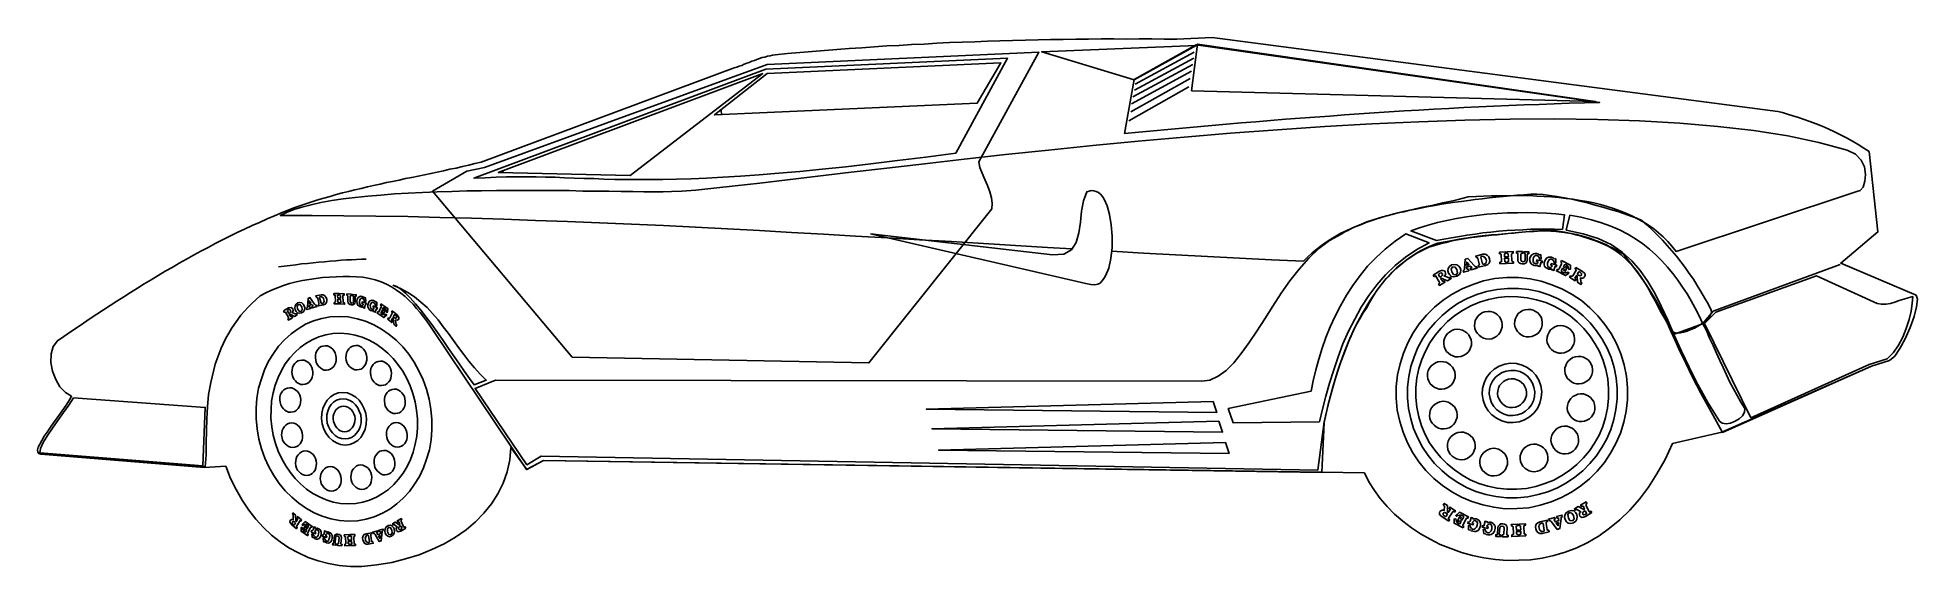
# Model space of a CAD drawing. Extents: x -100 to 394, y -15 to 124.
import ezdxf

# ---------------------------------------------------------------- set-up
doc = ezdxf.new("R2010")
doc.units = 0
doc.layers.add('7', color=7, linetype='CONTINUOUS')

msp = doc.modelspace()

# ---------------------------------------------------------------- linework, layer by layer
at = {"layer": '7', "linetype": 'CONTINUOUS'}
for points in [[(-95.13, 44.7), (-93.46, 45.86), (-91.72, 47.03), (-89.99, 48.19), (-88.25, 49.36), (-86.51, 50.52), (-84.78, 51.68), (-83.05, 52.85), (-81.25, 54.01), (-79.51, 55.12), (-77.71, 56.28), (-75.9, 57.39), (-74.1, 58.55), (-72.3, 59.66), (-70.5, 60.76), (-68.63, 61.87), (-66.83, 62.97), (-64.96, 64.01), (-63.1, 65.12), (-61.23, 66.16), (-59.36, 67.2), (-57.49, 68.24), (-55.56, 69.23), (-53.69, 70.27), (-51.75, 71.25), (-49.82, 72.17), (-47.88, 73.15), (-45.94, 74.07), (-44, 74.98), (-42, 75.84), (-40.06, 76.76), (-38.05, 77.55), (-36.05, 78.41), (-34.54, 79.05), (-32.97, 79.63), (-31.4, 80.22), (-29.83, 80.73), (-28.26, 81.25), (-26.68, 81.77), (-25.11, 82.22), (-23.47, 82.68), (-21.89, 83.14), (-20.25, 83.59), (-18.61, 83.99), (-16.96, 84.38), (-15.32, 84.78), (-13.68, 85.17), (-12.04, 85.56), (-10.33, 85.9), (-8.68, 86.29), (-7.04, 86.62), (-5.33, 86.95), (-3.69, 87.34), (-2.04, 87.67), (-0.33, 88.01), (1.31, 88.34), (3.02, 88.67), (4.66, 89.06), (6.31, 89.39), (8.02, 89.79), (9.66, 90.12), (11.3, 90.51), (12.95, 90.91), (14.59, 91.3), (16.23, 91.69), (82.74, 116.48), (83.37, 116.69), (84, 116.91), (84.69, 117.14), (85.32, 117.42), (86.01, 117.71), (86.64, 117.93), (87.33, 118.22), (88.02, 118.44), (88.65, 118.66), (89.34, 118.94), (90.03, 119.17), (90.73, 119.33), (91.42, 119.55), (92.12, 119.64), (92.81, 119.8), (93.51, 119.9), (96.75, 120.24), (99.93, 120.51), (103.18, 120.78), (106.42, 121.06), (109.67, 121.33), (112.91, 121.54), (116.23, 121.76), (119.47, 122.03), (122.78, 122.24), (126.03, 122.39), (129.34, 122.6), (132.66, 122.75), (135.97, 122.97), (139.28, 123.12), (142.6, 123.2), (145.91, 123.35), (149.23, 123.5), (152.54, 123.59), (155.86, 123.67), (159.24, 123.76), (162.56, 123.85), (165.87, 123.94), (169.19, 123.96), (172.51, 124.04), (175.83, 124.07), (179.15, 124.09), (182.47, 124.11), (185.79, 124.07), (189.11, 124.09), (192.43, 124.11), (195.69, 124.07), (199.02, 124.03), (208.32, 124.45), (356.98, 105.04), (358.2, 104.71), (359.5, 104.33), (360.93, 103.88), (362.35, 103.43), (363.84, 102.93), (365.4, 102.36), (367.03, 101.73), (368.59, 101.1), (370.21, 100.4), (371.84, 99.65), (373.41, 98.89), (374.98, 98.07), (376.55, 97.24), (378.06, 96.35), (379.57, 95.4), (380.96, 94.44), (383.25, 73.34), (373.47, 65.11), (393.27, 56.68), (393.63, 55.61), (393.41, 53.62), (392.76, 51.04), (391.73, 48.18), (390.46, 45.25), (389.04, 42.69), (387.67, 40.65), (386.31, 39.5), (381.59, 38.01), (342.4, 20.6), (339.34, 26.14), (336.7, 30.94), (334.53, 35.12), (332.76, 38.81), (331.22, 41.93), (329.94, 44.75), (328.87, 47.19), (327.88, 49.44), (326.89, 51.51), (325.97, 53.45), (324.93, 55.38), (323.68, 57.43), (322.31, 59.6), (320.61, 61.95), (318.63, 64.67), (316.2, 67.69), (315.28, 68.16), (314.36, 68.63), (313.51, 69.11), (312.6, 69.51), (311.75, 69.98), (310.84, 70.39), (309.86, 70.79), (308.82, 71.19), (307.78, 71.59), (306.62, 71.92), (305.39, 72.31), (304.03, 72.64), (302.55, 72.95), (301, 73.26), (299.26, 73.57), (297.4, 73.87), (295.04, 73.63), (292.88, 73.47), (290.78, 73.31), (288.87, 73.16), (286.96, 73.02), (285.18, 72.81), (283.46, 72.66), (281.75, 72.52), (280.09, 72.39), (278.38, 72.18), (276.73, 71.98), (275.01, 71.71), (273.24, 71.43), (271.47, 71.1), (269.56, 70.76), (267.54, 70.35), (266.03, 69.77), (264.59, 69.13), (263.22, 68.43), (261.85, 67.67), (260.48, 66.77), (259.25, 65.89), (257.95, 64.87), (256.78, 63.86), (255.62, 62.72), (254.53, 61.52), (253.43, 60.32), (252.41, 59), (251.44, 57.68), (250.55, 56.23), (249.66, 54.79), (248.83, 53.28), (248, 52.03), (247.16, 50.65), (246.34, 49.15), (245.58, 47.64), (244.82, 46.01), (244.07, 44.25), (243.32, 42.49), (242.64, 40.61), (241.96, 38.67), (241.28, 36.65), (240.61, 34.58), (240, 32.45), (239.4, 30.18), (238.8, 27.92), (238.27, 25.6), (237.74, 23.21), (237.12, 10.03), (32.61, 13.24), (28.13, 10.8), (3.47, 47.63), (2.72, 48.74), (1.9, 49.85), (1.02, 51.03), (0.2, 52.14), (-0.74, 53.18), (-1.68, 54.29), (-2.69, 55.33), (-3.75, 56.3), (-4.88, 57.21), (-6.07, 58.05), (-7.32, 58.89), (-8.69, 59.59), (-10.06, 60.17), (-11.62, 60.74), (-13.17, 61.11), (-14.84, 61.42), (-16.57, 61.54), (-18.36, 61.58), (-20.09, 61.63), (-21.87, 61.55), (-23.66, 61.47), (-25.44, 61.33), (-27.22, 61.12), (-28.99, 60.85), (-30.71, 60.58), (-32.41, 60.18), (-34.12, 59.72), (-35.75, 59.2), (-37.32, 58.62), (-38.89, 57.97), (-40.39, 57.27), (-41.83, 56.5), (-42.93, 55.55), (-43.97, 54.55), (-45.01, 53.55), (-45.99, 52.48), (-46.9, 51.42), (-47.74, 50.29), (-48.58, 49.1), (-49.42, 47.92), (-50.13, 46.67), (-50.84, 45.36), (-51.48, 44.06), (-52.13, 42.75), (-52.64, 41.39), (-53.15, 39.96), (-53.66, 38.53), (-54.04, 37.04), (-54.85, 33.75), (-55.41, 30.53), (-55.71, 27.33), (-55.88, 24.19), (-55.93, 20.99), (-56.04, 17.86), (-56.09, 14.66), (-56.33, 11.52), (-99.53, 14.87), (-100.05, 15.04), (-100.32, 15.41), (-100.35, 15.98), (-100.19, 16.69), (-99.78, 17.54), (-99.24, 18.46), (-98.59, 19.57), (-97.81, 20.7), (-96.98, 21.95), (-96.13, 23.14), (-95.23, 24.39), (-94.33, 25.64), (-93.49, 26.9), (-92.65, 28.02), (-92, 29.13), (-91.41, 30.12), (-92.98, 31.07), (-94.46, 32.6), (-95.56, 34.53), (-96.43, 36.73), (-96.85, 39.01), (-96.82, 41.24), (-96.27, 43.18), (-95.13, 44.7)], [(28.19, 10.87), (32.61, 13.24), (237.05, 10.16), (248.3, 9.96), (249.49, 7.59), (250.93, 5.35), (252.5, 3.19), (254.32, 1.1), (256.26, -0.92), (258.39, -2.74), (260.7, -4.49), (263.07, -6.1), (265.63, -7.52), (268.25, -8.87), (271.04, -9.96), (273.83, -10.98), (276.74, -11.81), (279.71, -12.38), (282.73, -12.82), (285.8, -13.06), (288.87, -13.05), (291.93, -12.91), (295.04, -12.45), (298.07, -11.8), (301.1, -10.9), (304.11, -9.74), (307.05, -8.33), (309.97, -6.6), (312.76, -4.62), (315.47, -2.4), (318.1, 0.15), (320.59, 3.01), (323, 6.18), (325.2, 9.67), (327.33, 13.47), (329.25, 17.64), (342.21, 20.65), (381.59, 38.01), (386.31, 39.5), (387.67, 40.65), (389.04, 42.69), (390.46, 45.25), (391.73, 48.18), (392.76, 51.04), (393.41, 53.62), (393.63, 55.61), (393.27, 56.68), (373.47, 65.11), (383.25, 73.34), (380.96, 94.44), (379.57, 95.4), (378.06, 96.35), (376.55, 97.24), (374.98, 98.07), (373.41, 98.89), (371.84, 99.65), (370.21, 100.4), (368.59, 101.1), (367.03, 101.73), (365.4, 102.36), (363.84, 102.93), (362.35, 103.43), (360.93, 103.88), (359.5, 104.33), (358.2, 104.71), (356.98, 105.04), (208.32, 124.45), (199.02, 124.03), (195.69, 124.07), (192.43, 124.11), (189.11, 124.09), (185.79, 124.07), (182.47, 124.11), (179.15, 124.09), (175.83, 124.07), (172.51, 124.04), (169.19, 123.96), (165.87, 123.94), (162.56, 123.85), (159.24, 123.76), (155.86, 123.67), (152.54, 123.59), (149.23, 123.5), (145.91, 123.35), (142.6, 123.2), (139.28, 123.12), (135.97, 122.97), (132.66, 122.75), (129.34, 122.6), (126.03, 122.39), (122.78, 122.24), (119.47, 122.03), (116.23, 121.76), (112.91, 121.54), (109.67, 121.33), (106.42, 121.06), (103.18, 120.78), (99.93, 120.51), (96.75, 120.24), (93.51, 119.9), (92.81, 119.8), (92.12, 119.64), (91.42, 119.55), (90.73, 119.33), (90.03, 119.17), (89.34, 118.94), (88.65, 118.66), (88.02, 118.44), (87.33, 118.22), (86.64, 117.93), (86.01, 117.71), (85.32, 117.42), (84.69, 117.14), (84, 116.91), (83.37, 116.69), (82.74, 116.48), (16.23, 91.69), (14.59, 91.3), (12.95, 90.91), (11.3, 90.51), (9.66, 90.12), (8.02, 89.79), (6.31, 89.39), (4.66, 89.06), (3.02, 88.67), (1.31, 88.34), (-0.33, 88.01), (-2.04, 87.67), (-3.69, 87.34), (-5.33, 86.95), (-7.04, 86.62), (-8.68, 86.29), (-10.33, 85.9), (-12.04, 85.56), (-13.68, 85.17), (-15.32, 84.78), (-16.96, 84.38), (-18.61, 83.99), (-20.25, 83.59), (-21.89, 83.14), (-23.47, 82.68), (-25.11, 82.22), (-26.68, 81.77), (-28.26, 81.25), (-29.83, 80.73), (-31.4, 80.22), (-32.97, 79.63), (-34.54, 79.05), (-36.05, 78.41), (-38.05, 77.55), (-40.06, 76.76), (-42, 75.84), (-44, 74.98), (-45.94, 74.07), (-47.88, 73.15), (-49.82, 72.17), (-51.75, 71.25), (-53.69, 70.27), (-55.56, 69.23), (-57.49, 68.24), (-59.36, 67.2), (-61.23, 66.16), (-63.1, 65.12), (-64.96, 64.01), (-66.83, 62.97), (-68.63, 61.87), (-70.5, 60.76), (-72.3, 59.66), (-74.1, 58.55), (-75.9, 57.39), (-77.71, 56.28), (-79.51, 55.12), (-81.25, 54.01), (-83.05, 52.85), (-84.78, 51.68), (-86.51, 50.52), (-88.25, 49.36), (-89.99, 48.19), (-91.72, 47.03), (-93.46, 45.86), (-95.13, 44.7), (-96.27, 43.18), (-96.82, 41.24), (-96.85, 39.01), (-96.43, 36.73), (-95.56, 34.53), (-94.46, 32.6), (-92.98, 31.07), (-91.41, 30.12), (-92, 29.13), (-92.65, 28.02), (-93.49, 26.9), (-94.33, 25.64), (-95.23, 24.39), (-96.13, 23.14), (-96.98, 21.95), (-97.81, 20.7), (-98.59, 19.57), (-99.24, 18.46), (-99.78, 17.54), (-100.19, 16.69), (-100.35, 15.98), (-100.32, 15.41), (-100.05, 15.04), (-99.53, 14.87), (-56.46, 11.39), (-50.91, 11.7), (-49.62, 8.5), (-48.15, 5.57), (-46.55, 2.77), (-44.84, 0.17), (-43, -2.24), (-40.99, -4.45), (-38.86, -6.4), (-36.6, -8.21), (-34.3, -9.77), (-31.81, -11.12), (-29.27, -12.29), (-26.61, -13.19), (-23.89, -13.9), (-21.06, -14.41), (-18.11, -14.66), (-15.11, -14.65), (-11.17, -14.22), (-7.3, -13.59), (-3.64, -12.66), (-0.05, -11.6), (3.27, -10.24), (6.46, -8.69), (9.45, -6.96), (12.24, -5.05), (14.7, -2.96), (16.95, -0.62), (18.95, 1.83), (20.62, 4.46), (21.96, 7.27), (23.04, 10.25), (23.73, 13.35), (24.03, 16.62), (28.19, 10.87)], [(12.44, 89.35), (3.42, 84.03), (40.14, 40.4), (118.12, 38.88), (150.39, 79.36), (150.52, 80.77), (150.32, 82.3), (149.87, 83.87), (149.28, 85.51), (148.57, 87.13), (147.86, 88.76), (147.28, 90.27), (146.96, 91.72), (162.77, 120.6), (91.39, 117.38), (17.06, 90.26), (12.44, 89.35)], [(140.98, 94.07), (133.11, 93.01), (125.61, 92.1), (118.63, 91.21), (112.02, 90.46), (105.79, 89.8), (99.94, 89.22), (94.41, 88.77), (89.25, 88.35), (84.35, 88), (79.76, 87.73), (75.43, 87.47), (71.42, 87.29), (67.59, 87.18), (63.95, 87.14), (60.57, 87.12), (57.31, 87.1), (54.25, 87.09), (51.31, 87.15), (48.49, 87.21), (45.81, 87.35), (43.18, 87.42), (40.63, 87.49), (38.13, 87.57), (35.64, 87.72), (33.15, 87.73), (30.65, 87.81), (28.09, 87.82), (25.54, 87.84), (22.86, 87.78), (20.12, 87.72), (17.31, 87.59), (14.32, 87.45), (91, 116.14), (154.54, 119.02), (140.98, 94.07)], [(187.81, 113.37), (163.53, 120.7), (204.07, 122.4), (187.81, 113.37)], [(185.26, 99.2), (187.81, 113.43), (204.13, 122.53), (310.12, 107.4), (306.17, 107.28), (302.15, 107.16), (298.2, 107.05), (294.24, 106.87), (290.29, 106.76), (286.27, 106.57), (282.32, 106.4), (278.37, 106.22), (274.48, 106.04), (270.54, 105.8), (266.58, 105.62), (262.64, 105.38), (258.75, 105.14), (254.8, 104.9), (250.92, 104.66), (246.97, 104.35), (243.09, 104.11), (239.2, 103.81), (235.32, 103.51), (231.44, 103.27), (227.56, 102.96), (223.67, 102.66), (219.79, 102.29), (215.91, 101.99), (212.09, 101.69), (208.21, 101.32), (204.4, 100.96), (200.52, 100.66), (196.7, 100.29), (192.89, 99.93), (189.07, 99.56), (185.26, 99.2)], [(187.87, 110.62), (203.52, 119.06)], [(188.12, 112.23), (203.58, 120.59)], [(202.89, 110.41), (308.96, 107.66), (204.44, 122.74), (202.89, 110.41)], [(20.7, 88.96), (90.22, 114.96), (55.35, 88.16), (20.7, 88.96)], [(91.37, 115.01), (152.8, 117.79), (146.58, 107.22), (77.49, 104.1), (91.37, 115.01)], [(186.98, 104.9), (202.55, 113.71)], [(187.07, 107.01), (202.91, 115.58)], [(187.5, 108.88), (203.21, 117.32)], [(186.45, 102.51), (202.2, 111.52)], [(79.22, 105.46), (77.49, 104.1), (79.47, 104.19), (79.39, 104.57), (79.31, 104.95), (79.29, 105.21), (79.22, 105.46)], [(375.19, 94.82), (367.76, 96.84), (359.57, 98.58), (350.69, 99.97), (341.19, 101.07), (331.19, 101.96), (320.62, 102.57), (309.69, 102.91), (298.31, 103.03), (286.63, 103.01), (274.7, 102.73), (262.58, 102.31), (250.28, 101.76), (237.92, 101.07), (225.51, 100.19), (213.16, 99.31), (200.95, 98.25), (188.86, 97.19), (176.97, 96.02), (165.34, 94.85), (154.02, 93.7), (143.16, 92.45), (132.74, 91.27), (122.83, 90.12), (113.42, 89.06), (104.72, 88.03), (96.72, 87.03), (89.41, 86.18), (82.93, 85.45), (77.34, 84.81), (72.64, 84.34), (68.95, 84.05), (66.27, 83.93), (64.04, 83.89), (61.61, 83.91), (58.93, 83.91), (56.05, 83.98), (52.98, 83.97), (49.79, 84.01), (46.47, 84.05), (42.95, 84.09), (39.37, 84.18), (35.67, 84.2), (31.9, 84.23), (28.06, 84.24), (24.17, 84.2), (20.28, 84.21), (16.32, 84.16), (12.42, 84.11), (8.53, 84), (4.64, 83.89), (0.82, 83.71), (-2.94, 83.54), (-6.57, 83.32), (-10.14, 83.03), (-13.57, 82.75), (-16.88, 82.41), (-20.05, 82.01), (-23.03, 81.55), (-25.88, 81.04), (-28.48, 80.48), (-30.88, 79.86), (-33.02, 79.19), (-34.96, 78.46), (-36.59, 77.62), (-28.22, 77.62), (-19.85, 77.55), (-11.42, 77.48), (-3.05, 77.35), (5.33, 77.15), (13.71, 76.95), (22.08, 76.69), (30.53, 76.37), (38.91, 76.11), (47.29, 75.73), (55.73, 75.4), (64.12, 75.02), (72.5, 74.57), (80.96, 74.12), (89.34, 73.66), (97.73, 73.21), (106.18, 72.76), (114.57, 72.25), (122.96, 71.74), (131.41, 71.29), (139.8, 70.77), (148.19, 70.26), (156.64, 69.74), (165.03, 69.23), (171.45, 68.84)], [(181.91, 68.26), (190.25, 67.75), (198.71, 67.3), (207.09, 66.85), (215.47, 66.46), (223.92, 66.02), (232.31, 65.63), (233.47, 66.77), (234.63, 67.84), (235.81, 68.79), (237.04, 69.74), (238.28, 70.62), (239.52, 71.44), (240.82, 72.21), (242.13, 72.97), (243.51, 73.61), (244.82, 74.24), (246.2, 74.88), (247.58, 75.39), (248.96, 75.96), (250.34, 76.4), (251.79, 76.85), (253.18, 77.3), (254.63, 77.68), (256.02, 78.07), (257.47, 78.45), (258.92, 78.77), (260.31, 79.09), (261.77, 79.41), (263.22, 79.73), (264.61, 80.05), (266, 80.3), (267.46, 80.63), (268.85, 80.95), (270.24, 81.2), (271.57, 81.52), (272.96, 81.83), (274.28, 82.21), (275.61, 82.53), (277.65, 82.62), (279.62, 82.71), (281.67, 82.8), (283.64, 82.83), (285.69, 82.85), (287.66, 82.88), (289.64, 82.91), (291.63, 82.87), (293.61, 82.77), (295.53, 82.66), (297.51, 82.56), (299.44, 82.39), (301.3, 82.16), (303.16, 81.92), (305.03, 81.62), (306.83, 81.32), (308.63, 80.95), (310.38, 80.52), (312.13, 80.03), (313.75, 79.53), (315.43, 78.9), (316.99, 78.27), (318.56, 77.57), (320.06, 76.81), (321.57, 75.98), (322.95, 75.09), (324.33, 74.13), (325.6, 73.1), (326.86, 72.01), (328.06, 70.78), (329.14, 69.55), (330.22, 68.2), (377.73, 83.95), (378.55, 84.18), (379.34, 85.11), (379.84, 86.66), (380.02, 88.46), (379.73, 90.42), (378.89, 92.24), (377.41, 93.77), (375.19, 94.82)], [(21.83, 89.39), (20.7, 88.96), (21.98, 88.95), (21.83, 89.39)], [(118.5, 72.81), (166.39, 67.31), (169.32, 67.44), (171.31, 68.62), (172.57, 70.53), (173.28, 73.05), (173.67, 75.88), (173.98, 78.77), (174.5, 81.54), (175.35, 83.87), (175.98, 84.09), (176.55, 84.18), (177.19, 84.15), (177.83, 83.99), (178.42, 83.69), (178.95, 83.27), (179.49, 82.66), (179.91, 81.91), (180.69, 80.22), (181.36, 77.95), (181.81, 75.22), (182.01, 72.23), (182.01, 69.23), (181.7, 66.34), (181.17, 63.83), (180.24, 61.81), (180.01, 61.35), (179.71, 60.82), (179.35, 60.36), (178.86, 59.89), (178.3, 59.61), (177.47, 59.45), (176.45, 59.46), (175.1, 59.72), (118.5, 72.81)], [(19.97, 34.32), (205.57, 34.08), (207.73, 34.37), (209.86, 35.36), (211.96, 36.86), (213.97, 38.93), (215.97, 41.39), (218.01, 44.23), (220.05, 47.26), (222.14, 50.48), (224.22, 53.83), (226.43, 57.19), (228.71, 60.42), (231.13, 63.53), (233.68, 66.39), (236.31, 68.94), (239.15, 71.11), (242.2, 72.78), (243.14, 73.33), (244.14, 73.82), (245.2, 74.39), (246.32, 74.88), (247.52, 75.32), (248.71, 75.82), (250.03, 76.26), (251.35, 76.71), (252.74, 77.09), (254.12, 77.53), (255.58, 77.92), (257.09, 78.31), (258.67, 78.63), (260.25, 79.02), (261.83, 79.35), (263.48, 79.68), (265.19, 80.01), (266.84, 80.28), (268.55, 80.61), (270.32, 80.88), (272.1, 81.16), (273.87, 81.36), (275.65, 81.63), (277.43, 81.84), (279.27, 82.05), (281.12, 82.27), (282.89, 82.47), (284.74, 82.62), (286.58, 82.83), (288.43, 82.98), (290.21, 83.12), (292.05, 83.27), (293.59, 83.28), (295.25, 83.16), (296.99, 82.92), (298.85, 82.68), (300.85, 82.33), (302.84, 81.91), (304.91, 81.42), (306.98, 80.94), (308.98, 80.4), (310.98, 79.85), (312.99, 79.24), (314.87, 78.68), (316.69, 78.06), (318.31, 77.49), (319.87, 76.93), (321.23, 76.35), (322.63, 75.07), (324.03, 73.8), (325.37, 72.51), (326.64, 71.17), (327.92, 69.76), (329.13, 68.34), (330.35, 66.93), (331.5, 65.45), (332.59, 63.96), (333.68, 62.42), (334.77, 60.87), (335.8, 59.25), (336.76, 57.7), (337.67, 56.02), (338.64, 54.4), (339.48, 52.72), (339.51, 52.14), (339.28, 51.56), (338.92, 50.9), (338.38, 50.3), (337.64, 49.69), (336.83, 49.08), (335.96, 48.53), (335.03, 48.04), (334.09, 47.62), (333.15, 47.26), (332.21, 46.96), (331.38, 46.79), (330.62, 46.69), (329.98, 46.79), (329.52, 46.96), (329.18, 47.33), (328.23, 48.82), (327.32, 50.38), (326.42, 52), (325.52, 53.62), (324.68, 55.24), (323.77, 56.86), (322.87, 58.54), (321.9, 60.1), (320.87, 61.65), (319.78, 63.19), (318.57, 64.61), (317.23, 66.02), (315.77, 67.29), (314.12, 68.49), (312.34, 69.56), (310.38, 70.5), (309.35, 70.9), (308.24, 71.23), (307.2, 71.63), (306.1, 71.96), (305, 72.3), (303.84, 72.56), (302.61, 72.89), (301.39, 73.09), (300.1, 73.29), (298.69, 73.48), (297.28, 73.54), (295.75, 73.6), (294.15, 73.59), (292.49, 73.52), (290.71, 73.38), (288.81, 73.16), (287.47, 73.04), (286.07, 72.91), (284.67, 72.78), (283.21, 72.59), (281.75, 72.46), (280.29, 72.33), (278.83, 72.13), (277.37, 71.94), (275.84, 71.75), (274.32, 71.48), (272.8, 71.22), (271.28, 70.96), (269.77, 70.58), (268.25, 70.19), (266.73, 69.8), (265.22, 69.29), (262.1, 67.74), (259.19, 65.82), (256.54, 63.59), (254.04, 61.05), (251.8, 58.21), (249.7, 55.17), (247.81, 51.96), (246.1, 48.69), (244.53, 45.3), (243.15, 41.85), (241.9, 38.47), (240.78, 35.1), (239.84, 31.86), (239.02, 28.83), (238.32, 25.98), (237.73, 23.34), (236.07, 10.68), (31.99, 14.36), (28.26, 12.09), (14.64, 32.16), (19.97, 34.32)], [(267.25, 71.04), (269.21, 71.45), (271.24, 71.79), (273.27, 72.14), (275.3, 72.49), (277.39, 72.77), (279.42, 73.06), (281.52, 73.28), (283.62, 73.5), (285.72, 73.66), (287.82, 73.82), (289.92, 73.92), (292.03, 74.01), (294.13, 74.04), (296.17, 74.07), (298.28, 74.04), (300.33, 74), (300.92, 77.8), (298.61, 78.08), (296.18, 78.22), (293.68, 78.36), (291.12, 78.44), (288.51, 78.39), (285.89, 78.33), (283.22, 78.15), (280.48, 77.96), (277.81, 77.65), (275.15, 77.27), (272.55, 76.83), (269.95, 76.33), (267.49, 75.77), (265.09, 75.09), (262.76, 74.41), (260.56, 73.61), (267.25, 71.04)], [(301.3, 73.79), (305.81, 72.84), (309.76, 71.62), (313.15, 69.98), (316.05, 68.01), (318.58, 65.76), (320.81, 63.18), (322.79, 60.33), (324.65, 57.22), (326.34, 53.78), (328.04, 50.15), (329.75, 46.21), (331.59, 42.14), (333.64, 37.76), (335.96, 33.21), (338.59, 28.47), (341.63, 23.56), (342.35, 23.02), (343.38, 22.88), (344.52, 23.06), (345.72, 23.56), (346.84, 24.18), (347.69, 24.99), (348.23, 25.9), (348.25, 26.86), (347.21, 28.54), (346.24, 30.29), (345.27, 32.03), (344.36, 33.84), (343.44, 35.72), (342.59, 37.65), (341.74, 39.53), (340.82, 41.47), (339.96, 43.48), (339.04, 45.41), (338.19, 47.42), (337.2, 49.36), (336.29, 51.29), (335.24, 53.23), (334.2, 55.16), (333.09, 57.03), (331.92, 58.82), (330.69, 60.62), (329.4, 62.41), (327.98, 64.07), (326.5, 65.73), (324.9, 67.26), (323.23, 68.78), (321.45, 70.16), (319.54, 71.48), (317.5, 72.73), (315.34, 73.85), (313.06, 74.83), (310.59, 75.74), (308.01, 76.52), (305.23, 77.22), (302.33, 77.73), (301.3, 73.79)], [(236.52, 23.35), (237.32, 26.71), (238.19, 30.13), (239.12, 33.56), (240.24, 37.05), (241.43, 40.49), (242.68, 43.87), (244.13, 47.19), (245.77, 50.4), (247.48, 53.54), (249.45, 56.57), (251.56, 59.41), (253.86, 62.07), (256.37, 64.48), (259.08, 66.71), (262.06, 68.7), (265.3, 70.44), (259.19, 72.85), (256.4, 70.93), (253.81, 68.83), (251.42, 66.62), (249.17, 64.28), (247.17, 61.83), (245.3, 59.25), (243.57, 56.68), (242.03, 53.93), (240.62, 51.19), (239.35, 48.38), (238.2, 45.59), (237.24, 42.73), (236.35, 39.88), (235.58, 37.04), (234.88, 34.19), (234.3, 31.42), (212.54, 26.86), (213.79, 23.15), (236.52, 23.35)], [(-37.06, 64.12), (-35.54, 64.32), (-34.01, 64.52), (-32.49, 64.71), (-30.97, 64.91), (-29.44, 65.04), (-27.92, 65.24), (-26.45, 65.37), (-24.93, 65.5), (-23.46, 65.63), (-22, 65.76), (-20.6, 65.89), (-19.2, 65.95), (-17.86, 66.01), (-16.52, 66.07), (-15.25, 66.13), (-14.04, 66.18)], [(271.24, 64.64), (271.94, 64.8), (272.58, 64.7), (273.11, 64.34), (273.52, 63.85), (273.67, 63.28), (273.57, 62.7), (273.28, 62.11), (272.59, 61.7), (271.83, 61.54), (271.19, 61.64), (270.73, 62), (270.38, 62.49), (270.23, 63.06), (270.33, 63.71), (270.69, 64.23), (271.24, 64.64)], [(274.25, 63.12), (274.44, 63.19), (274.56, 63.32), (274.62, 63.45), (274.61, 63.64), (274.82, 66.14), (275.51, 66.37), (277.13, 64.52), (277.33, 64.28), (277.46, 64.22), (277.59, 64.16), (277.78, 64.17), (277.93, 63.79), (276.29, 63.34), (276.14, 63.71), (276.33, 63.78), (276.45, 63.92), (276.51, 64.05), (276.38, 64.17), (276.05, 64.35), (275.1, 64.05), (275.25, 63.73), (275.25, 63.61), (275.32, 63.55), (275.45, 63.49), (275.64, 63.5), (275.78, 63.12), (274.4, 62.74), (274.25, 63.12)], [(275.15, 64.5), (275.78, 64.72), (275.23, 65.4), (275.15, 64.5)], [(277.67, 66.59), (277.59, 66.97), (279.42, 67.44), (280.06, 67.47), (280.58, 67.17), (280.98, 66.8), (281.2, 66.24), (281.29, 65.67), (281.12, 65.15), (280.76, 64.75), (280.13, 64.47), (278.3, 64.07), (278.22, 64.44), (278.4, 64.52), (278.47, 64.58), (278.52, 64.71), (278.51, 64.97), (278.13, 66.36), (278.06, 66.55), (277.93, 66.6), (277.8, 66.6), (277.67, 66.59)], [(279.34, 64.94), (279.48, 64.82), (279.79, 64.83), (280.1, 65.04), (280.35, 65.37), (280.39, 65.69), (280.31, 66.07), (280.17, 66.38), (279.97, 66.63), (279.64, 66.87), (279.25, 66.92), (279, 66.84), (278.95, 66.65), (279.34, 64.94)], [(283.8, 68.02), (285.46, 68.09), (285.48, 67.65), (285.35, 67.64), (285.22, 67.64), (285.17, 67.51), (285.11, 67.37), (285.13, 66.8), (286.15, 66.85), (286.13, 67.42), (286.12, 67.55), (285.99, 67.61), (285.93, 67.67), (285.8, 67.66), (285.78, 68.11), (287.37, 68.18), (287.39, 67.73), (287.2, 67.73), (287.08, 67.65), (287.02, 67.59), (286.96, 67.4), (287.03, 65.8), (287.11, 65.61), (287.17, 65.55), (287.36, 65.5), (287.49, 65.5), (287.51, 65.12), (285.92, 65.05), (285.9, 65.43), (285.96, 65.43), (286.09, 65.44), (286.15, 65.51), (286.21, 65.63), (286.17, 66.46), (285.15, 66.42), (285.19, 65.65), (285.19, 65.53), (285.32, 65.47), (285.39, 65.41), (285.58, 65.42), (285.6, 65.03), (283.94, 64.96), (283.92, 65.34), (284.11, 65.35), (284.24, 65.42), (284.36, 65.49), (284.36, 65.68), (284.28, 67.34), (284.21, 67.46), (284.14, 67.59), (283.95, 67.58), (283.82, 67.57), (283.8, 68.02)], [(288.26, 68.22), (289.86, 68.16), (289.88, 67.72), (289.75, 67.71), (289.63, 67.64), (289.51, 67.57), (289.45, 67.44), (289.45, 65.97), (289.6, 65.6), (290.05, 65.49), (290.43, 65.57), (290.6, 65.96), (290.6, 67.43), (290.59, 67.56), (290.53, 67.62), (290.46, 67.68), (290.27, 67.67), (290.25, 68.12), (291.53, 68.05), (291.55, 67.6), (291.35, 67.66), (291.23, 67.65), (291.17, 67.52), (291.11, 67.39), (291.11, 65.92), (291.01, 65.47), (290.7, 65.14), (290.33, 64.93), (289.82, 64.91), (289.37, 65.01), (288.97, 65.19), (288.71, 65.49), (288.62, 65.87), (288.62, 67.47), (288.61, 67.6), (288.54, 67.72), (288.41, 67.78), (288.28, 67.77), (288.26, 68.22)], [(294.44, 67.22), (294.43, 67.35), (294.69, 67.3), (294.8, 66.22), (294.43, 66.13), (294.21, 66.64), (293.94, 66.94), (293.61, 67.12), (293.23, 67.1), (292.98, 66.96), (292.74, 66.57), (292.64, 66.12), (292.66, 65.54), (292.87, 65.11), (293.2, 64.99), (293.52, 65.01), (293.77, 65.15), (293.89, 65.28), (293.88, 65.41), (293.81, 65.53), (293.56, 65.58), (293.6, 65.97), (295.09, 65.65), (295.04, 65.27), (294.84, 65.32), (294.72, 65.32), (294.65, 65.31), (294.66, 65.19), (294.45, 64.22), (293.93, 64.32), (293.86, 64.58), (293.6, 64.5), (293.29, 64.49), (292.97, 64.47), (292.71, 64.59), (292.38, 64.76), (292.18, 64.95), (291.98, 65.19), (291.84, 65.44), (291.74, 66.08), (291.84, 66.72), (292.2, 67.25), (292.76, 67.59), (293.14, 67.67), (293.59, 67.63), (294.04, 67.52), (294.44, 67.22)], [(298.25, 66.18), (298.38, 66.31), (298.64, 66.2), (298.62, 65.11), (298.24, 65.09), (298.09, 65.6), (297.88, 65.91), (297.49, 66.14), (297.11, 66.13), (296.86, 65.99), (296.62, 65.59), (296.45, 65.14), (296.41, 64.63), (296.56, 64.19), (296.88, 64.01), (297.27, 63.97), (297.52, 64.17), (297.64, 64.3), (297.63, 64.43), (297.5, 64.49), (297.3, 64.61), (297.42, 64.99), (298.84, 64.55), (298.73, 64.16), (298.6, 64.22), (298.47, 64.21), (298.41, 64.21), (298.35, 64.08), (298.07, 63.17), (297.55, 63.34), (297.54, 63.59), (297.29, 63.52), (296.97, 63.5), (296.65, 63.55), (296.39, 63.67), (296.06, 63.85), (295.86, 64.09), (295.66, 64.34), (295.58, 64.65), (295.55, 65.23), (295.78, 65.88), (296.14, 66.4), (296.7, 66.68), (297.02, 66.7), (297.47, 66.66), (297.92, 66.49), (298.25, 66.18)], [(300.12, 65.82), (302.48, 64.58), (302.46, 63.5), (302.02, 63.48), (301.86, 64.11), (301.52, 64.54), (301.13, 64.78), (300.88, 64.7), (300.64, 64.18), (300.84, 64.06), (301.04, 64.01), (301.16, 64.01), (301.34, 64.28), (301.67, 64.16), (301.08, 62.99), (300.76, 63.1), (300.81, 63.42), (300.73, 63.61), (300.54, 63.73), (300.41, 63.79), (300.11, 63.2), (300.12, 63.01), (300.2, 62.82), (300.39, 62.7), (300.65, 62.59), (300.97, 62.53), (301.29, 62.55), (301.61, 62.63), (301.86, 62.77), (302.06, 62.52), (301.2, 61.84), (298.78, 63.07), (298.95, 63.4), (299.08, 63.41), (299.21, 63.35), (299.34, 63.42), (299.46, 63.62), (300.1, 64.92), (300.15, 65.12), (300.15, 65.24), (300.08, 65.37), (299.95, 65.43), (300.12, 65.82)], [(373.3, 64.72), (339.94, 52.48), (337.15, 49.16), (329.3, 46.25)], [(-7.02, 59.29), (-4.94, 58.48), (-3.04, 57.42), (-1.26, 56.22), (0.4, 54.89), (2, 53.43), (3.47, 51.84), (4.89, 50.18), (6.25, 48.39), (7.61, 46.6), (8.96, 44.81), (10.26, 42.95), (11.62, 41.1), (12.98, 39.31), (14.46, 37.58), (15.94, 35.93), (17.55, 34.34), (14.35, 33.11), (13.12, 34.78), (11.82, 36.63), (10.52, 38.56), (9.09, 40.6), (7.65, 42.7), (6.22, 44.81), (4.72, 46.91), (3.28, 48.96), (1.79, 50.93), (0.36, 52.79), (-1.05, 54.45), (-2.4, 55.98), (-3.67, 57.2), (-4.86, 58.23), (-5.98, 58.95), (-7.02, 59.29)], [(285.7, 61.33), (288.83, 61.35), (291.85, 60.97), (294.75, 60.34), (297.6, 59.44), (300.33, 58.29), (302.89, 56.87), (305.33, 55.26), (307.58, 53.38), (309.66, 51.3), (311.48, 49.02), (313.12, 46.61), (314.52, 43.99), (315.67, 41.23), (316.56, 38.4), (317.21, 35.42), (317.48, 32.31), (317.49, 29.18), (317.11, 26.16), (316.48, 23.26), (315.59, 20.41), (314.43, 17.67), (313.01, 15.12), (311.4, 12.68), (309.52, 10.43), (307.45, 8.36), (305.16, 6.53), (302.75, 4.89), (300.13, 3.49), (297.37, 2.34), (294.54, 1.45), (291.56, 0.8), (288.45, 0.54), (285.32, 0.52), (282.3, 0.9), (279.4, 1.53), (276.55, 2.42), (273.81, 3.58), (271.26, 4.99), (268.82, 6.61), (266.57, 8.49), (264.49, 10.56), (262.66, 12.84), (261.02, 15.26), (259.63, 17.88), (258.48, 20.64), (257.59, 23.47), (256.94, 26.44), (256.67, 29.56), (256.66, 32.69), (257.03, 35.71), (257.67, 38.61), (258.56, 41.46), (259.72, 44.19), (261.13, 46.75), (262.75, 49.19), (264.63, 51.44), (266.7, 53.51), (268.98, 55.34), (271.4, 56.98), (274.02, 58.38), (276.78, 59.53), (279.61, 60.42), (282.58, 61.06), (285.7, 61.33)], [(266.39, 61.93), (268.07, 62.97), (268.57, 63.18), (269.01, 63.2), (269.34, 63.09), (269.54, 62.84), (269.62, 62.52), (269.63, 62.2), (269.52, 61.94), (269.27, 61.74), (270.31, 61.34), (270.44, 61.28), (270.63, 61.29), (270.75, 61.36), (270.88, 61.43), (271.09, 61.06), (270.15, 60.5), (268.53, 61.13), (268.35, 61), (268.75, 60.51), (268.82, 60.38), (268.95, 60.39), (269.07, 60.39), (269.26, 60.46), (269.47, 60.09), (268.04, 59.26), (267.83, 59.63), (267.95, 59.77), (268.01, 59.9), (268.07, 60.03), (268, 60.21), (267.1, 61.71), (266.97, 61.76), (266.84, 61.76), (266.72, 61.63), (266.6, 61.56), (266.39, 61.93)], [(268.13, 61.44), (268.51, 61.64), (268.75, 61.85), (268.81, 62.1), (268.79, 62.36), (268.53, 62.54), (268.15, 62.46), (267.84, 62.25), (267.79, 62.06), (268.13, 61.44)], [(271.46, 64.14), (271.1, 63.55), (271.27, 62.79), (271.74, 62.17), (272.45, 62.08), (272.81, 62.6), (272.64, 63.43), (272.17, 64.04), (271.46, 64.14)], [(303.91, 64.01), (305.62, 62.94), (306.08, 62.57), (306.29, 62.2), (306.3, 61.88), (306.19, 61.56), (305.95, 61.29), (305.63, 61.15), (305.38, 61.14), (305.06, 61.25), (305.16, 60.3), (305.23, 60.17), (305.3, 60.05), (305.37, 59.99), (305.44, 59.86), (305.2, 59.53), (304.34, 60.07), (304.21, 61.66), (304.01, 61.78), (303.71, 61.32), (303.65, 61.19), (303.66, 61.06), (303.79, 60.94), (303.92, 60.82), (303.69, 60.49), (302.24, 61.44), (302.48, 61.77), (302.61, 61.72), (302.8, 61.66), (302.93, 61.66), (303.05, 61.8), (303.94, 63.24), (304, 63.31), (303.93, 63.43), (303.8, 63.56), (303.67, 63.68), (303.91, 64.01)], [(304.25, 62.17), (304.58, 61.93), (304.9, 61.82), (305.16, 61.83), (305.34, 61.97), (305.33, 62.35), (305.12, 62.66), (304.86, 62.84), (304.6, 62.76), (304.25, 62.17)], [(349.83, 24.45), (337.66, 49.25), (340.65, 52.19), (367.11, 61.75), (383.02, 54.49), (384.18, 54.29), (385.39, 54.34), (386.53, 54.52), (387.73, 54.83), (388.86, 55.27), (390.06, 55.64), (391.19, 56.01), (392.39, 56.32), (392.28, 54.53), (391.99, 52.47), (391.45, 50.27), (390.72, 47.94), (389.8, 45.66), (388.69, 43.51), (387.31, 41.59), (385.72, 39.99), (380.93, 38.5), (349.83, 24.45)], [(-31.97, 54.64), (-31.47, 54.8), (-30.95, 54.69), (-30.55, 54.33), (-30.28, 53.89), (-30.13, 53.39), (-30.23, 52.87), (-30.46, 52.35), (-30.96, 52.01), (-31.53, 51.92), (-32.05, 52.09), (-32.38, 52.39), (-32.66, 52.83), (-32.74, 53.33), (-32.7, 53.85), (-32.4, 54.31), (-31.97, 54.64)], [(-29.73, 53.21), (-29.61, 53.28), (-29.49, 53.35), (-29.43, 53.48), (-29.44, 53.67), (-29.28, 55.85), (-28.78, 56.07), (-27.55, 54.33), (-27.41, 54.15), (-27.28, 54.03), (-27.22, 54.03), (-27.09, 54.04), (-26.95, 53.72), (-28.14, 53.35), (-28.29, 53.66), (-28.16, 53.73), (-28.04, 53.8), (-28.04, 53.93), (-28.11, 54.05), (-28.38, 54.23), (-29.07, 54.01), (-28.99, 53.76), (-28.99, 53.63), (-28.92, 53.57), (-28.79, 53.51), (-28.66, 53.52), (-28.52, 53.2), (-29.59, 52.9), (-29.73, 53.21)], [(-29.02, 54.46), (-28.58, 54.61), (-29, 55.23), (-29.02, 54.46)], [(-27.12, 56.14), (-27.2, 56.52), (-25.81, 56.78), (-25.3, 56.74), (-24.9, 56.5), (-24.57, 56.13), (-24.35, 55.69), (-24.33, 55.18), (-24.44, 54.73), (-24.74, 54.33), (-25.18, 54.12), (-26.57, 53.87), (-26.65, 54.18), (-26.52, 54.25), (-26.4, 54.26), (-26.4, 54.39), (-26.41, 54.58), (-26.72, 55.84), (-26.8, 56.03), (-26.93, 56.09), (-26.99, 56.15), (-27.12, 56.14)], [(-25.84, 54.6), (-25.7, 54.48), (-25.45, 54.49), (-25.26, 54.63), (-25.09, 54.89), (-25.03, 55.15), (-25.11, 55.46), (-25.19, 55.78), (-25.33, 56.03), (-25.59, 56.21), (-25.92, 56.32), (-26.17, 56.25), (-26.23, 56.12), (-25.84, 54.6)], [(-22.5, 57.12), (-21.22, 57.11), (-21.21, 56.73), (-21.34, 56.72), (-21.46, 56.72), (-21.52, 56.65), (-21.52, 56.52), (-21.49, 56.01), (-20.73, 55.92), (-20.75, 56.43), (-20.75, 56.49), (-20.82, 56.62), (-20.95, 56.68), (-21.02, 56.74), (-21.03, 57.12), (-19.82, 57.05), (-19.8, 56.66), (-19.93, 56.66), (-20.06, 56.65), (-20.11, 56.52), (-20.11, 56.39), (-20.04, 54.93), (-19.97, 54.8), (-19.91, 54.74), (-19.84, 54.68), (-19.71, 54.69), (-19.69, 54.3), (-20.91, 54.38), (-20.93, 54.76), (-20.86, 54.7), (-20.8, 54.7), (-20.67, 54.71), (-20.68, 54.84), (-20.71, 55.54), (-21.48, 55.63), (-21.45, 54.99), (-21.44, 54.87), (-21.38, 54.8), (-21.25, 54.75), (-21.12, 54.75), (-21.1, 54.37), (-22.38, 54.38), (-22.4, 54.76), (-22.27, 54.76), (-22.14, 54.83), (-22.08, 54.9), (-22.09, 55.09), (-22.16, 56.56), (-22.17, 56.68), (-22.29, 56.74), (-22.36, 56.74), (-22.49, 56.73), (-22.5, 57.12)], [(-19.05, 57.08), (-17.9, 56.94), (-17.94, 56.56), (-18.01, 56.55), (-18.07, 56.55), (-18.2, 56.48), (-18.19, 56.42), (-18.2, 55.08), (-18.05, 54.7), (-17.73, 54.59), (-17.41, 54.66), (-17.3, 54.99), (-17.29, 56.33), (-17.3, 56.39), (-17.36, 56.46), (-17.5, 56.51), (-17.56, 56.51), (-17.51, 56.89), (-16.61, 56.81), (-16.66, 56.42), (-16.73, 56.48), (-16.86, 56.48), (-16.91, 56.35), (-16.91, 56.22), (-16.91, 54.94), (-17.02, 54.55), (-17.2, 54.29), (-17.51, 54.15), (-17.9, 54.13), (-18.22, 54.25), (-18.55, 54.42), (-18.75, 54.67), (-18.83, 55.05), (-18.83, 56.39), (-18.83, 56.51), (-18.91, 56.64), (-19.03, 56.7), (-19.1, 56.7), (-19.05, 57.08)], [(-14.4, 55.95), (-14.41, 56.08), (-14.22, 56.02), (-14.11, 55.07), (-14.42, 54.99), (-14.57, 55.37), (-14.78, 55.74), (-15.1, 55.92), (-15.36, 55.91), (-15.48, 55.77), (-15.66, 55.45), (-15.77, 54.99), (-15.75, 54.55), (-15.6, 54.17), (-15.34, 53.99), (-15.02, 54.01), (-14.83, 54.14), (-14.78, 54.27), (-14.84, 54.4), (-14.91, 54.52), (-15.11, 54.58), (-15.06, 54.9), (-13.96, 54.56), (-14.01, 54.24), (-14.07, 54.24), (-14.2, 54.23), (-14.26, 54.17), (-14.26, 54.11), (-14.41, 53.27), (-14.8, 53.44), (-14.81, 53.63), (-15.25, 53.55), (-15.71, 53.72), (-16.17, 54.02), (-16.38, 54.52), (-16.47, 55.09), (-16.37, 55.67), (-16.13, 56.06), (-15.7, 56.34), (-15.45, 56.41), (-15.06, 56.37), (-14.73, 56.19), (-14.4, 55.95)], [(-11.48, 54.8), (-11.42, 54.93), (-11.22, 54.82), (-11.18, 53.93), (-11.5, 53.91), (-11.65, 54.29), (-11.85, 54.6), (-12.12, 54.78), (-12.37, 54.83), (-12.56, 54.69), (-12.74, 54.43), (-12.91, 54.04), (-12.89, 53.53), (-12.74, 53.15), (-12.54, 52.97), (-12.23, 52.98), (-12.04, 53.05), (-11.98, 53.19), (-11.98, 53.31), (-12.06, 53.44), (-12.19, 53.56), (-12.14, 53.88), (-11.03, 53.36), (-11.08, 53.04), (-11.21, 53.09), (-11.34, 53.09), (-11.4, 53.02), (-11.39, 52.96), (-11.61, 52.18), (-12.01, 52.35), (-12.02, 52.61), (-12.46, 52.53), (-12.91, 52.7), (-13.32, 53.06), (-13.53, 53.63), (-13.56, 54.14), (-13.39, 54.65), (-13.09, 55.12), (-12.65, 55.33), (-12.4, 55.34), (-12.07, 55.29), (-11.75, 55.11), (-11.48, 54.8)], [(-10.12, 54.42), (-8.34, 53.22), (-8.36, 52.26), (-8.68, 52.25), (-8.77, 52.75), (-9.04, 53.19), (-9.37, 53.43), (-9.56, 53.36), (-9.73, 52.9), (-9.6, 52.78), (-9.4, 52.73), (-9.28, 52.8), (-9.16, 53.06), (-8.9, 52.88), (-9.36, 51.84), (-9.63, 52.01), (-9.58, 52.27), (-9.64, 52.4), (-9.78, 52.52), (-9.91, 52.58), (-10.08, 52.06), (-10.06, 51.74), (-9.67, 51.57), (-9.22, 51.52), (-8.78, 51.67), (-8.64, 51.42), (-9.32, 50.81), (-11.16, 52.07), (-10.98, 52.34), (-10.85, 52.28), (-10.79, 52.28), (-10.66, 52.29), (-10.61, 52.48), (-10.09, 53.65), (-10.03, 53.78), (-10.03, 53.91), (-10.16, 53.97), (-10.23, 54.09), (-10.12, 54.42)], [(285.96, 58.47), (283.16, 58.22), (280.44, 57.65), (277.86, 56.89), (275.35, 55.82), (272.98, 54.56), (270.81, 53.06), (268.72, 51.37), (266.88, 49.5), (265.19, 47.51), (263.69, 45.27), (262.39, 42.97), (261.35, 40.5), (260.51, 37.91), (259.99, 35.27), (259.67, 32.5), (259.67, 29.69), (259.92, 26.9), (260.49, 24.18), (261.25, 21.59), (262.32, 19.09), (263.58, 16.72), (265.08, 14.55), (266.77, 12.46), (268.64, 10.62), (270.63, 8.93), (272.87, 7.43), (275.17, 6.13), (277.64, 5.09), (280.23, 4.25), (282.87, 3.73), (285.64, 3.41), (288.45, 3.41), (291.24, 3.66), (293.97, 4.23), (296.55, 4.99), (299.05, 6.06), (301.43, 7.32), (303.59, 8.82), (305.69, 10.51), (307.52, 12.38), (309.22, 14.37), (310.71, 16.61), (312.01, 18.91), (313.05, 21.38), (313.89, 23.97), (314.41, 26.61), (314.73, 29.37), (314.73, 32.18), (314.48, 34.98), (313.91, 37.7), (313.15, 40.29), (312.08, 42.79), (310.83, 45.16), (309.32, 47.33), (307.63, 49.42), (305.76, 51.25), (303.77, 52.95), (301.53, 54.45), (299.24, 55.75), (296.76, 56.79), (294.17, 57.63), (291.53, 58.15), (288.77, 58.47), (285.96, 58.47)], [(285.99, 56.3), (283.45, 56.06), (280.92, 55.56), (278.52, 54.81), (276.27, 53.88), (274.08, 52.7), (272.1, 51.33), (270.19, 49.78), (268.48, 48.04), (266.91, 46.18), (265.53, 44.14), (264.35, 41.98), (263.37, 39.76), (262.64, 37.37), (262.11, 34.91), (261.85, 32.41), (261.84, 29.79), (262.08, 27.25), (262.58, 24.72), (263.32, 22.32), (264.26, 20.07), (265.44, 17.89), (266.81, 15.91), (268.36, 14), (270.1, 12.29), (271.96, 10.71), (274, 9.33), (276.1, 8.15), (278.38, 7.17), (280.71, 6.44), (283.16, 5.92), (285.73, 5.65), (288.28, 5.64), (290.89, 5.88), (293.36, 6.38), (295.75, 7.12), (298.07, 8.06), (300.19, 9.24), (302.23, 10.61), (304.14, 12.16), (305.85, 13.9), (307.43, 15.76), (308.81, 17.8), (309.99, 19.9), (310.97, 22.18), (311.7, 24.51), (312.23, 26.96), (312.49, 29.53), (312.5, 32.08), (312.26, 34.69), (311.76, 37.16), (311.02, 39.55), (310.08, 41.87), (308.9, 43.99), (307.53, 46.03), (305.98, 47.94), (304.24, 49.66), (302.38, 51.23), (300.34, 52.61), (298.18, 53.79), (295.96, 54.77), (293.56, 55.49), (291.11, 56.02), (288.61, 56.29), (285.99, 56.3)], [(-21.08, 51.11), (-18.71, 50.97), (-16.39, 50.5), (-14.19, 49.83), (-11.98, 48.91), (-9.95, 47.72), (-7.97, 46.34), (-6.11, 44.83), (-4.37, 43.06), (-2.81, 41.15), (-1.38, 39.04), (-0.13, 36.8), (0.94, 34.42), (1.88, 31.97), (2.57, 29.38), (3.01, 26.72), (3.26, 23.99), (3.26, 21.24), (3.06, 18.61), (2.6, 16.04), (1.88, 13.58), (1.03, 11.24), (-0.02, 9.02), (-1.27, 6.99), (-2.65, 5.07), (-4.24, 3.34), (-5.95, 1.79), (-7.81, 0.43), (-9.74, -0.67), (-11.87, -1.6), (-14.01, -2.21), (-16.29, -2.63), (-18.65, -2.74), (-21.02, -2.59), (-23.27, -2.18), (-25.54, -1.45), (-27.69, -0.59), (-29.72, 0.59), (-31.7, 1.97), (-33.56, 3.55), (-35.3, 5.26), (-36.85, 7.17), (-38.29, 9.27), (-39.54, 11.51), (-40.6, 13.83), (-41.54, 16.28), (-42.23, 18.86), (-42.67, 21.53), (-42.92, 24.26), (-42.92, 27.01), (-42.72, 29.64), (-42.26, 32.21), (-41.54, 34.73), (-40.69, 37.07), (-39.64, 39.29), (-38.39, 41.33), (-37.01, 43.24), (-35.43, 44.97), (-33.71, 46.52), (-31.86, 47.88), (-29.93, 49.05), (-27.86, 49.91), (-25.66, 50.59), (-23.44, 51.01), (-21.08, 51.11)], [(-35.71, 52.56), (-34.4, 53.32), (-33.71, 53.48), (-33.24, 53.12), (-33.22, 52.54), (-33.45, 52.15), (-32.67, 51.8), (-32.54, 51.75), (-32.48, 51.75), (-32.35, 51.75), (-32.29, 51.82), (-32.15, 51.51), (-32.83, 51.09), (-34.01, 51.68), (-34.2, 51.61), (-33.92, 51.17), (-33.85, 51.05), (-33.72, 51.05), (-33.6, 50.99), (-33.47, 51.07), (-33.33, 50.75), (-34.45, 50.13), (-34.59, 50.44), (-34.53, 50.51), (-34.41, 50.58), (-34.41, 50.7), (-34.42, 50.83), (-35.18, 52.2), (-35.25, 52.26), (-35.31, 52.26), (-35.44, 52.25), (-35.56, 52.18), (-35.71, 52.56)], [(-34.4, 51.92), (-34.09, 52.06), (-33.91, 52.26), (-33.85, 52.45), (-33.86, 52.71), (-34.06, 52.89), (-34.38, 52.88), (-34.63, 52.74), (-34.69, 52.54), (-34.4, 51.92)], [(-31.83, 54.27), (-32.12, 53.81), (-32.03, 53.11), (-31.62, 52.49), (-31.1, 52.38), (-30.81, 52.91), (-30.9, 53.61), (-31.31, 54.16), (-31.83, 54.27)], [(-7.16, 52.57), (-5.9, 51.54), (-5.42, 50.86), (-5.46, 50.35), (-5.84, 50.08), (-6.29, 50.19), (-6.18, 49.23), (-6.12, 49.17), (-6.04, 49.05), (-6.04, 48.98), (-5.97, 48.86), (-6.09, 48.53), (-6.75, 49.08), (-6.94, 50.54), (-7.07, 50.66), (-7.25, 50.27), (-7.31, 50.14), (-7.3, 50.08), (-7.3, 49.95), (-7.17, 49.83), (-7.28, 49.5), (-8.34, 50.35), (-8.23, 50.67), (-8.1, 50.61), (-7.96, 50.56), (-7.9, 50.62), (-7.78, 50.76), (-7.13, 51.94), (-7.14, 52), (-7.14, 52.13), (-7.27, 52.18), (-7.34, 52.25), (-7.16, 52.57)], [(-6.9, 50.99), (-6.63, 50.75), (-6.37, 50.63), (-6.18, 50.64), (-6.06, 50.77), (-6.07, 51.09), (-6.22, 51.4), (-6.42, 51.58), (-6.6, 51.51), (-6.9, 50.99)], [(280.74, 52.42), (281.44, 52.39), (282.15, 52.23), (282.81, 51.88), (283.33, 51.52), (283.81, 50.97), (284.15, 50.34), (284.44, 49.72), (284.54, 48.96), (284.5, 48.25), (284.28, 47.54), (283.99, 46.89), (283.57, 46.36), (283.08, 45.89), (282.46, 45.54), (281.76, 45.25), (281.07, 45.16), (280.3, 45.19), (279.65, 45.42), (279, 45.7), (278.47, 46.13), (278, 46.62), (277.59, 47.24), (277.37, 47.93), (277.27, 48.63), (277.3, 49.4), (277.46, 50.04), (277.82, 50.7), (278.23, 51.29), (278.73, 51.69), (279.35, 52.11), (279.98, 52.33), (280.74, 52.42)], [(295.05, 49.49), (295.02, 48.79), (294.86, 48.08), (294.5, 47.43), (294.14, 46.9), (293.59, 46.43), (292.97, 46.08), (292.34, 45.79), (291.58, 45.7), (290.88, 45.73), (290.16, 45.95), (289.51, 46.24), (288.98, 46.67), (288.51, 47.16), (288.16, 47.78), (287.88, 48.47), (287.78, 49.17), (287.81, 49.93), (288.04, 50.58), (288.33, 51.23), (288.75, 51.83), (289.24, 52.23), (289.86, 52.64), (290.55, 52.87), (291.25, 52.96), (292.02, 52.93), (292.67, 52.77), (293.32, 52.42), (293.91, 52.06), (294.32, 51.5), (294.73, 50.88), (294.95, 50.26), (295.05, 49.49)], [(-20.75, 46.66), (-22.73, 46.57), (-24.63, 46.23), (-26.46, 45.7), (-28.15, 44.92), (-29.83, 44.01), (-31.38, 42.92), (-32.79, 41.58), (-34.06, 40.18), (-35.27, 38.59), (-36.28, 36.89), (-37.15, 35), (-37.89, 33.05), (-38.44, 30.98), (-38.85, 28.85), (-39.01, 26.68), (-39.03, 24.37), (-38.8, 22.09), (-38.45, 19.87), (-37.84, 17.72), (-37.11, 15.65), (-36.19, 13.65), (-35.15, 11.84), (-33.98, 10.11), (-32.63, 8.51), (-31.22, 7.04), (-29.7, 5.7), (-28.05, 4.57), (-26.28, 3.62), (-24.52, 2.87), (-22.64, 2.25), (-20.71, 1.89), (-18.73, 1.79), (-16.75, 1.88), (-14.91, 2.22), (-13.09, 2.81), (-11.33, 3.53), (-9.72, 4.5), (-8.17, 5.59), (-6.76, 6.87), (-5.48, 8.33), (-4.28, 9.91), (-3.27, 11.62), (-2.39, 13.45), (-1.65, 15.4), (-1.11, 17.47), (-0.69, 19.59), (-0.54, 21.83), (-0.51, 24.13), (-0.74, 26.42), (-1.1, 28.64), (-1.71, 30.79), (-2.44, 32.86), (-3.36, 34.8), (-4.4, 36.67), (-5.56, 38.4), (-6.91, 40), (-8.32, 41.47), (-9.85, 42.74), (-11.5, 43.88), (-13.2, 44.83), (-15.02, 45.64), (-16.9, 46.19), (-18.77, 46.56), (-20.75, 46.66)], [(272.65, 47.72), (273.35, 47.68), (274.06, 47.53), (274.72, 47.17), (275.24, 46.81), (275.72, 46.26), (276.06, 45.64), (276.35, 45.01), (276.45, 44.25), (276.42, 43.54), (276.19, 42.83), (275.9, 42.18), (275.48, 41.65), (274.99, 41.18), (274.37, 40.83), (273.68, 40.55), (272.98, 40.45), (272.21, 40.48), (271.56, 40.71), (270.91, 41), (270.38, 41.42), (269.91, 41.91), (269.5, 42.53), (269.28, 43.22), (269.18, 43.92), (269.21, 44.69), (269.37, 45.33), (269.73, 45.99), (270.15, 46.58), (270.64, 46.99), (271.26, 47.4), (271.89, 47.62), (272.65, 47.72)], [(303.54, 45.22), (303.51, 44.51), (303.35, 43.8), (303, 43.15), (302.64, 42.62), (302.09, 42.15), (301.46, 41.8), (300.84, 41.52), (300.08, 41.42), (299.37, 41.45), (298.66, 41.67), (298.01, 41.96), (297.48, 42.39), (297.01, 42.88), (296.66, 43.5), (296.37, 44.19), (296.28, 44.89), (296.31, 45.66), (296.53, 46.3), (296.83, 46.96), (297.24, 47.55), (297.74, 47.96), (298.36, 48.37), (299.05, 48.59), (299.75, 48.69), (300.52, 48.66), (301.16, 48.49), (301.82, 48.14), (302.41, 47.78), (302.81, 47.23), (303.23, 46.61), (303.45, 45.98), (303.54, 45.22)], [(-30.91, 39.62), (-30.33, 39.58), (-29.81, 39.35), (-29.35, 39.05), (-28.89, 38.69), (-28.55, 38.2), (-28.27, 37.7), (-28.11, 37.06), (-28.02, 36.43), (-28.05, 35.79), (-28.15, 35.15), (-28.38, 34.63), (-28.68, 34.17), (-29.11, 33.76), (-29.54, 33.42), (-30.05, 33.27), (-30.62, 33.18), (-31.19, 33.22), (-31.72, 33.45), (-32.18, 33.75), (-32.58, 34.12), (-32.98, 34.61), (-33.26, 35.17), (-33.42, 35.8), (-33.51, 36.44), (-33.48, 37.08), (-33.37, 37.66), (-33.14, 38.24), (-32.78, 38.71), (-32.42, 39.11), (-31.98, 39.38), (-31.48, 39.53), (-30.91, 39.62)], [(-24.76, 43.41), (-24.18, 43.38), (-23.66, 43.14), (-23.2, 42.84), (-22.73, 42.48), (-22.39, 41.99), (-22.12, 41.49), (-21.96, 40.86), (-21.87, 40.22), (-21.9, 39.58), (-22, 38.94), (-22.23, 38.42), (-22.53, 37.96), (-22.96, 37.55), (-23.39, 37.22), (-23.9, 37.06), (-24.47, 36.98), (-25.04, 37.01), (-25.56, 37.25), (-26.03, 37.54), (-26.42, 37.91), (-26.83, 38.4), (-27.11, 38.96), (-27.27, 39.59), (-27.36, 40.23), (-27.32, 40.87), (-27.22, 41.45), (-26.99, 42.03), (-26.63, 42.5), (-26.27, 42.9), (-25.83, 43.17), (-25.33, 43.32), (-24.76, 43.41)], [(-13.82, 40.27), (-13.86, 39.63), (-13.96, 38.98), (-14.19, 38.46), (-14.49, 38), (-14.92, 37.6), (-15.35, 37.26), (-15.85, 37.11), (-16.42, 37.02), (-17, 37.06), (-17.52, 37.29), (-17.98, 37.59), (-18.38, 37.95), (-18.79, 38.44), (-19.07, 39.01), (-19.22, 39.64), (-19.32, 40.27), (-19.28, 40.91), (-19.18, 41.49), (-18.95, 42.08), (-18.59, 42.54), (-18.22, 42.94), (-17.79, 43.22), (-17.28, 43.37), (-16.71, 43.46), (-16.14, 43.42), (-15.61, 43.19), (-15.16, 42.89), (-14.69, 42.52), (-14.35, 42.03), (-14.07, 41.53), (-13.91, 40.9), (-13.82, 40.27)], [(308.25, 37.13), (308.22, 36.42), (308.06, 35.71), (307.71, 35.06), (307.35, 34.53), (306.8, 34.06), (306.17, 33.71), (305.55, 33.43), (304.78, 33.33), (304.08, 33.36), (303.37, 33.59), (302.72, 33.88), (302.18, 34.3), (301.72, 34.79), (301.37, 35.41), (301.08, 36.1), (300.99, 36.8), (301.02, 37.57), (301.24, 38.21), (301.53, 38.87), (301.95, 39.46), (302.45, 39.87), (303.07, 40.28), (303.76, 40.5), (304.46, 40.59), (305.22, 40.57), (305.87, 40.4), (306.52, 40.05), (307.11, 39.69), (307.52, 39.14), (307.93, 38.52), (308.16, 37.89), (308.25, 37.13)], [(-7.38, 36.15), (-7.41, 35.51), (-7.51, 34.87), (-7.74, 34.35), (-8.04, 33.89), (-8.47, 33.48), (-8.9, 33.14), (-9.41, 32.99), (-9.98, 32.9), (-10.55, 32.94), (-11.07, 33.17), (-11.54, 33.47), (-11.94, 33.84), (-12.34, 34.33), (-12.62, 34.89), (-12.78, 35.52), (-12.87, 36.16), (-12.83, 36.8), (-12.74, 37.38), (-12.51, 37.96), (-12.14, 38.42), (-11.78, 38.83), (-11.34, 39.1), (-10.84, 39.25), (-10.27, 39.34), (-9.69, 39.3), (-9.17, 39.07), (-8.71, 38.77), (-8.25, 38.41), (-7.9, 37.92), (-7.63, 37.42), (-7.47, 36.78), (-7.38, 36.15)], [(268.37, 39.22), (269.07, 39.19), (269.79, 39.03), (270.44, 38.68), (270.97, 38.31), (271.44, 37.76), (271.79, 37.14), (272.07, 36.51), (272.17, 35.75), (272.14, 35.05), (271.91, 34.34), (271.62, 33.68), (271.2, 33.15), (270.71, 32.68), (270.09, 32.34), (269.4, 32.05), (268.7, 31.95), (267.93, 31.98), (267.28, 32.21), (266.63, 32.5), (266.1, 32.92), (265.63, 33.41), (265.22, 34.03), (265, 34.73), (264.9, 35.42), (264.93, 36.19), (265.09, 36.84), (265.45, 37.49), (265.87, 38.08), (266.36, 38.49), (266.98, 38.9), (267.61, 39.12), (268.37, 39.22)], [(286.72, 38.77), (288.32, 38.72), (289.75, 38.27), (291.11, 37.63), (292.37, 36.73), (293.38, 35.63), (294.14, 34.32), (294.65, 32.87), (294.91, 31.35), (294.79, 29.75), (294.41, 28.26), (293.77, 26.89), (292.87, 25.7), (291.7, 24.69), (290.39, 23.93), (289.01, 23.36), (287.42, 23.16), (285.89, 23.22), (284.4, 23.66), (283.03, 24.3), (281.84, 25.2), (280.83, 26.31), (280.07, 27.61), (279.5, 29.06), (279.3, 30.65), (279.35, 32.18), (279.8, 33.67), (280.44, 35.04), (281.34, 36.23), (282.45, 37.24), (283.75, 38), (285.2, 38.58), (286.72, 38.77)], [(286.8, 36.92), (288.02, 36.85), (289.18, 36.58), (290.23, 36.06), (291.15, 35.4), (291.89, 34.54), (292.51, 33.54), (292.88, 32.47), (293.06, 31.27), (292.99, 30.05), (292.72, 28.89), (292.19, 27.84), (291.53, 26.98), (290.67, 26.18), (289.68, 25.56), (288.55, 25.19), (287.34, 25.01), (286.13, 25.08), (285.03, 25.35), (283.98, 25.88), (283.05, 26.6), (282.32, 27.4), (281.7, 28.39), (281.33, 29.52), (281.14, 30.73), (281.22, 31.95), (281.49, 33.04), (282.01, 34.09), (282.67, 35.01), (283.54, 35.75), (284.53, 36.37), (285.6, 36.74), (286.8, 36.92)], [(286.9, 34.69), (287.67, 34.66), (288.39, 34.44), (289.04, 34.15), (289.63, 33.73), (290.17, 33.18), (290.51, 32.56), (290.8, 31.87), (290.9, 31.1), (290.87, 30.34), (290.65, 29.63), (290.36, 28.97), (289.87, 28.38), (289.32, 27.84), (288.7, 27.49), (288.01, 27.21), (287.25, 27.11), (286.48, 27.14), (285.77, 27.36), (285.12, 27.65), (284.58, 28.14), (284.05, 28.69), (283.7, 29.31), (283.41, 30), (283.31, 30.76), (283.34, 31.53), (283.57, 32.24), (283.86, 32.9), (284.34, 33.49), (284.83, 33.96), (285.45, 34.31), (286.14, 34.59), (286.9, 34.69)], [(-90.94, 29.69), (-56.27, 27.17), (-56.92, 11.81), (-99.74, 15.18), (-99.54, 16.4), (-98.84, 17.97), (-97.77, 19.74), (-96.45, 21.71), (-95.01, 23.76), (-93.51, 25.81), (-92.13, 27.79), (-90.94, 29.69)], [(-34.09, 32.33), (-33.51, 32.29), (-32.99, 32.05), (-32.53, 31.76), (-32.07, 31.39), (-31.73, 30.9), (-31.45, 30.4), (-31.29, 29.77), (-31.2, 29.13), (-31.24, 28.49), (-31.34, 27.85), (-31.57, 27.33), (-31.86, 26.87), (-32.29, 26.47), (-32.73, 26.13), (-33.23, 25.98), (-33.8, 25.89), (-34.38, 25.93), (-34.9, 26.16), (-35.36, 26.46), (-35.76, 26.82), (-36.16, 27.31), (-36.45, 27.88), (-36.6, 28.51), (-36.69, 29.14), (-36.66, 29.78), (-36.56, 30.36), (-36.33, 30.95), (-35.97, 31.41), (-35.6, 31.81), (-35.17, 32.08), (-34.66, 32.23), (-34.09, 32.33)], [(-20.11, 31.11), (-18.89, 30.97), (-17.79, 30.51), (-16.74, 29.85), (-15.87, 29.06), (-15.12, 28.01), (-14.49, 26.83), (-14.12, 25.56), (-13.93, 24.17), (-13.99, 22.76), (-14.25, 21.47), (-14.77, 20.3), (-15.43, 19.25), (-16.22, 18.44), (-17.22, 17.83), (-18.28, 17.39), (-19.49, 17.27), (-20.71, 17.41), (-21.81, 17.81), (-22.86, 18.46), (-23.8, 19.31), (-24.54, 20.3), (-25.17, 21.49), (-25.55, 22.81), (-25.74, 24.21), (-25.67, 25.55), (-25.41, 26.84), (-24.89, 28.01), (-24.24, 29.07), (-23.38, 29.93), (-22.39, 30.56), (-21.32, 30.99), (-20.11, 31.11)], [(-3.72, 28.78), (-3.76, 28.14), (-3.86, 27.5), (-4.09, 26.97), (-4.39, 26.52), (-4.82, 26.11), (-5.25, 25.77), (-5.75, 25.62), (-6.32, 25.53), (-6.9, 25.57), (-7.42, 25.8), (-7.88, 26.1), (-8.28, 26.46), (-8.69, 26.96), (-8.97, 27.52), (-9.12, 28.15), (-9.22, 28.79), (-9.18, 29.43), (-9.08, 30.01), (-8.85, 30.59), (-8.49, 31.05), (-8.12, 31.45), (-7.69, 31.73), (-7.19, 31.88), (-6.61, 31.97), (-6.04, 31.93), (-5.52, 31.7), (-5.06, 31.4), (-4.59, 31.04), (-4.25, 30.54), (-3.97, 30.05), (-3.82, 29.41), (-3.72, 28.78)], [(305.42, 23.46), (304.72, 23.49), (304.01, 23.65), (303.35, 24), (302.82, 24.43), (302.35, 24.92), (302.01, 25.54), (301.72, 26.17), (301.63, 26.93), (301.66, 27.63), (301.88, 28.35), (302.17, 29), (302.59, 29.53), (303.08, 30), (303.71, 30.34), (304.39, 30.63), (305.09, 30.73), (305.86, 30.7), (306.51, 30.47), (307.16, 30.18), (307.76, 29.76), (308.16, 29.27), (308.57, 28.65), (308.8, 27.95), (308.89, 27.26), (308.86, 26.49), (308.7, 25.84), (308.34, 25.19), (307.99, 24.66), (307.43, 24.19), (306.81, 23.78), (306.18, 23.56), (305.42, 23.46)], [(-20.04, 29.45), (-19.14, 29.36), (-18.3, 29.02), (-17.51, 28.54), (-16.84, 27.87), (-16.23, 27.07), (-15.81, 26.19), (-15.44, 25.18), (-15.33, 24.1), (-15.35, 23.08), (-15.62, 22.05), (-15.96, 21.2), (-16.5, 20.41), (-17.11, 19.74), (-17.86, 19.26), (-18.67, 18.97), (-19.56, 18.87), (-20.46, 18.96), (-21.37, 19.3), (-22.16, 19.77), (-22.83, 20.44), (-23.44, 21.25), (-23.86, 22.12), (-24.22, 23.06), (-24.33, 24.14), (-24.32, 25.23), (-24.04, 26.2), (-23.7, 27.11), (-23.16, 27.9), (-22.55, 28.57), (-21.81, 29.05), (-20.93, 29.34), (-20.04, 29.45)], [(-19.95, 27.47), (-19.37, 27.43), (-18.85, 27.2), (-18.33, 26.91), (-17.87, 26.54), (-17.52, 26.05), (-17.24, 25.49), (-17.02, 24.86), (-16.93, 24.16), (-16.96, 23.46), (-17.12, 22.87), (-17.35, 22.29), (-17.65, 21.76), (-18.08, 21.36), (-18.57, 21.02), (-19.08, 20.87), (-19.65, 20.78), (-20.22, 20.82), (-20.81, 21.05), (-21.27, 21.34), (-21.74, 21.77), (-22.08, 22.27), (-22.36, 22.83), (-22.58, 23.46), (-22.67, 24.16), (-22.64, 24.86), (-22.48, 25.44), (-22.25, 26.03), (-21.95, 26.49), (-21.52, 26.89), (-21.09, 27.23), (-20.52, 27.38), (-19.95, 27.47)], [(208.56, 28.73), (209.52, 25.83), (133.16, 26.73), (208.56, 28.73)], [(265.44, 24.97), (265.47, 25.68), (265.63, 26.39), (265.98, 27.04), (266.41, 27.57), (266.9, 28.04), (267.52, 28.39), (268.14, 28.67), (268.91, 28.77), (269.61, 28.74), (270.32, 28.52), (270.97, 28.23), (271.5, 27.8), (271.97, 27.31), (272.32, 26.69), (272.61, 26), (272.7, 25.3), (272.67, 24.54), (272.45, 23.88), (272.16, 23.23), (271.73, 22.7), (271.25, 22.23), (270.63, 21.82), (269.93, 21.6), (269.24, 21.51), (268.47, 21.53), (267.82, 21.7), (267.17, 22.05), (266.64, 22.47), (266.17, 22.96), (265.76, 23.58), (265.54, 24.21), (265.44, 24.97)], [(-36.21, 19.84), (-36.17, 20.48), (-36.08, 21.12), (-35.85, 21.64), (-35.48, 22.11), (-35.12, 22.51), (-34.69, 22.85), (-34.18, 23), (-33.61, 23.09), (-33.03, 23.05), (-32.51, 22.82), (-32.05, 22.52), (-31.59, 22.15), (-31.25, 21.66), (-30.97, 21.1), (-30.81, 20.47), (-30.72, 19.83), (-30.75, 19.19), (-30.85, 18.61), (-31.08, 18.03), (-31.38, 17.57), (-31.81, 17.17), (-32.25, 16.89), (-32.75, 16.74), (-33.32, 16.65), (-33.89, 16.69), (-34.42, 16.92), (-34.88, 17.22), (-35.28, 17.58), (-35.68, 18.07), (-35.96, 18.57), (-36.12, 19.21), (-36.21, 19.84)], [(-5.8, 16.74), (-6.38, 16.78), (-6.9, 17.01), (-7.36, 17.31), (-7.76, 17.68), (-8.16, 18.17), (-8.44, 18.67), (-8.6, 19.3), (-8.69, 19.93), (-8.65, 20.57), (-8.55, 21.22), (-8.32, 21.74), (-7.96, 22.2), (-7.6, 22.6), (-7.16, 22.94), (-6.66, 23.09), (-6.09, 23.18), (-5.51, 23.14), (-4.99, 22.91), (-4.53, 22.61), (-4.07, 22.25), (-3.73, 21.75), (-3.45, 21.19), (-3.29, 20.56), (-3.2, 19.93), (-3.23, 19.29), (-3.33, 18.71), (-3.56, 18.12), (-3.86, 17.66), (-4.29, 17.26), (-4.72, 16.98), (-5.23, 16.83), (-5.8, 16.74)], [(210.07, 23.56), (211.03, 20.67), (134.67, 21.56), (210.07, 23.56)], [(270.15, 16.89), (270.18, 17.59), (270.34, 18.3), (270.69, 18.95), (271.12, 19.49), (271.61, 19.95), (272.23, 20.3), (272.85, 20.59), (273.62, 20.68), (274.32, 20.65), (275.03, 20.43), (275.68, 20.14), (276.21, 19.72), (276.68, 19.23), (277.03, 18.6), (277.32, 17.91), (277.41, 17.22), (277.38, 16.45), (277.16, 15.8), (276.87, 15.15), (276.44, 14.62), (275.95, 14.15), (275.33, 13.74), (274.64, 13.51), (273.94, 13.42), (273.18, 13.45), (272.53, 13.61), (271.88, 13.96), (271.35, 14.39), (270.88, 14.88), (270.46, 15.5), (270.24, 16.12), (270.15, 16.89)], [(301.14, 14.97), (300.44, 15), (299.73, 15.16), (299.08, 15.51), (298.55, 15.94), (298.08, 16.42), (297.73, 17.05), (297.44, 17.67), (297.35, 18.43), (297.38, 19.14), (297.6, 19.85), (297.89, 20.5), (298.32, 21.03), (298.8, 21.5), (299.43, 21.85), (300.12, 22.13), (300.81, 22.23), (301.58, 22.2), (302.23, 21.98), (302.88, 21.69), (303.48, 21.27), (303.88, 20.77), (304.29, 20.15), (304.52, 19.46), (304.61, 18.76), (304.58, 18), (304.42, 17.35), (304.07, 16.7), (303.71, 16.17), (303.15, 15.7), (302.53, 15.28), (301.91, 15.06), (301.14, 14.97)], [(-32.56, 12.47), (-32.52, 13.11), (-32.42, 13.75), (-32.19, 14.27), (-31.83, 14.74), (-31.46, 15.14), (-31.03, 15.47), (-30.53, 15.63), (-29.96, 15.72), (-29.38, 15.68), (-28.86, 15.45), (-28.4, 15.15), (-27.94, 14.78), (-27.59, 14.29), (-27.31, 13.73), (-27.16, 13.1), (-27.06, 12.46), (-27.1, 11.82), (-27.2, 11.24), (-27.43, 10.66), (-27.73, 10.2), (-28.16, 9.79), (-28.59, 9.52), (-29.1, 9.37), (-29.66, 9.28), (-30.24, 9.32), (-30.76, 9.55), (-31.22, 9.85), (-31.62, 10.21), (-32.03, 10.7), (-32.31, 11.2), (-32.46, 11.83), (-32.56, 12.47)], [(-9.05, 9.44), (-9.62, 9.48), (-10.14, 9.71), (-10.6, 10.01), (-11, 10.38), (-11.41, 10.87), (-11.69, 11.37), (-11.84, 12), (-11.94, 12.63), (-11.9, 13.27), (-11.8, 13.92), (-11.57, 14.44), (-11.21, 14.9), (-10.84, 15.3), (-10.41, 15.64), (-9.91, 15.79), (-9.34, 15.88), (-8.76, 15.84), (-8.24, 15.61), (-7.78, 15.31), (-7.31, 14.95), (-6.97, 14.46), (-6.69, 13.89), (-6.54, 13.26), (-6.44, 12.63), (-6.48, 11.99), (-6.58, 11.41), (-6.81, 10.82), (-7.11, 10.36), (-7.54, 9.96), (-7.97, 9.68), (-8.47, 9.53), (-9.05, 9.44)], [(211.79, 17.95), (212.75, 15.06), (136.4, 15.95), (211.79, 17.95)], [(278.64, 12.61), (278.67, 13.31), (278.83, 14.02), (279.19, 14.68), (279.61, 15.21), (280.1, 15.68), (280.72, 16.03), (281.35, 16.31), (282.11, 16.41), (282.82, 16.37), (283.53, 16.15), (284.18, 15.86), (284.71, 15.44), (285.18, 14.95), (285.53, 14.32), (285.81, 13.64), (285.91, 12.94), (285.88, 12.17), (285.65, 11.52), (285.36, 10.87), (284.94, 10.34), (284.45, 9.87), (283.83, 9.46), (283.14, 9.24), (282.44, 9.14), (281.67, 9.17), (281.02, 9.33), (280.37, 9.69), (279.84, 10.11), (279.37, 10.6), (278.96, 11.22), (278.74, 11.85), (278.64, 12.61)], [(293.05, 10.26), (292.35, 10.29), (291.64, 10.45), (290.99, 10.8), (290.45, 11.23), (289.99, 11.72), (289.64, 12.34), (289.36, 12.96), (289.26, 13.73), (289.29, 14.43), (289.51, 15.14), (289.8, 15.79), (290.22, 16.33), (290.72, 16.8), (291.34, 17.14), (292.03, 17.43), (292.73, 17.52), (293.49, 17.49), (294.14, 17.27), (294.79, 16.98), (295.39, 16.56), (295.79, 16.07), (296.2, 15.45), (296.43, 14.75), (296.52, 14.05), (296.49, 13.29), (296.33, 12.64), (295.98, 11.99), (295.62, 11.46), (295.06, 10.99), (294.44, 10.58), (293.82, 10.36), (293.05, 10.26)], [(-26.05, 8.36), (-26.01, 9), (-25.91, 9.64), (-25.68, 10.16), (-25.32, 10.63), (-24.96, 11.02), (-24.52, 11.36), (-24.02, 11.51), (-23.45, 11.6), (-22.87, 11.57), (-22.35, 11.33), (-21.89, 11.03), (-21.43, 10.67), (-21.08, 10.18), (-20.8, 9.62), (-20.65, 8.98), (-20.55, 8.35), (-20.59, 7.71), (-20.69, 7.13), (-20.92, 6.55), (-21.22, 6.09), (-21.65, 5.68), (-22.08, 5.41), (-22.59, 5.26), (-23.16, 5.17), (-23.74, 5.21), (-24.26, 5.44), (-24.72, 5.74), (-25.12, 6.1), (-25.52, 6.59), (-25.8, 7.09), (-25.95, 7.72), (-26.05, 8.36)], [(-15.13, 5.59), (-15.71, 5.63), (-16.23, 5.86), (-16.69, 6.16), (-17.09, 6.53), (-17.49, 7.02), (-17.77, 7.52), (-17.93, 8.15), (-18.02, 8.78), (-17.98, 9.42), (-17.89, 10.07), (-17.65, 10.59), (-17.29, 11.05), (-16.93, 11.45), (-16.5, 11.79), (-15.99, 11.94), (-15.42, 12.03), (-14.85, 11.99), (-14.32, 11.76), (-13.86, 11.46), (-13.4, 11.1), (-13.06, 10.6), (-12.78, 10.04), (-12.62, 9.41), (-12.53, 8.78), (-12.56, 8.14), (-12.66, 7.56), (-12.89, 6.97), (-13.19, 6.51), (-13.62, 6.11), (-14.05, 5.84), (-14.56, 5.69), (-15.13, 5.59)], [(270.46, -2.71), (268.75, -1.63), (268.28, -1.27), (268.08, -0.9), (268.06, -0.58), (268.17, -0.25), (268.42, 0.01), (268.73, 0.15), (268.99, 0.17), (269.31, 0.05), (269.33, 1.14), (269.25, 1.26), (269.19, 1.39), (269.12, 1.45), (269.05, 1.57), (269.29, 1.9), (270.14, 1.37), (270.16, -0.36), (270.36, -0.47), (270.78, 0.12), (270.83, 0.25), (270.83, 0.38), (270.69, 0.5), (270.56, 0.62), (270.8, 0.95), (272.25, -0.01), (272.01, -0.34), (271.88, -0.28), (271.68, -0.22), (271.56, -0.23), (271.44, -0.36), (270.42, -1.94), (270.36, -2.01), (270.43, -2.13), (270.56, -2.19), (270.7, -2.38), (270.46, -2.71)], [(303.24, -3.2), (302.55, -3.36), (301.9, -3.26), (301.38, -2.9), (301.03, -2.34), (300.94, -1.78), (300.98, -1.14), (301.33, -0.54), (302.02, -0.13), (302.78, 0.03), (303.36, -0.07), (303.82, -0.49), (304.16, -0.99), (304.26, -1.63), (304.15, -2.2), (303.86, -2.79), (303.24, -3.2)], [(308.1, -0.49), (306.42, -1.53), (305.92, -1.74), (305.48, -1.76), (305.15, -1.65), (304.95, -1.4), (304.87, -1.09), (304.85, -0.77), (304.97, -0.51), (305.22, -0.3), (304.3, 0.23), (304.17, 0.29), (304.04, 0.28), (303.85, 0.21), (303.73, 0.14), (303.52, 0.51), (304.45, 1.07), (305.96, 0.3), (306.14, 0.44), (305.86, 1.07), (305.79, 1.19), (305.66, 1.18), (305.53, 1.18), (305.35, 1.11), (305.14, 1.48), (306.57, 2.31), (306.78, 1.94), (306.66, 1.81), (306.6, 1.67), (306.54, 1.54), (306.61, 1.36), (307.39, -0.27), (307.52, -0.33), (307.64, -0.26), (307.77, -0.19), (307.89, -0.12), (308.1, -0.49)], [(306.35, 0), (305.98, -0.21), (305.73, -0.41), (305.68, -0.67), (305.69, -0.92), (305.96, -1.1), (306.34, -1.02), (306.65, -0.81), (306.7, -0.62), (306.35, 0)], [(-32.29, -4.76), (-33.55, -3.73), (-34.03, -3.05), (-33.99, -2.54), (-33.61, -2.27), (-33.16, -2.37), (-33.15, -1.29), (-33.22, -1.16), (-33.22, -1.1), (-33.29, -0.97), (-33.36, -0.91), (-33.24, -0.59), (-32.58, -1.13), (-32.51, -2.73), (-32.37, -2.85), (-32.08, -2.32), (-32.02, -2.19), (-32.03, -2.07), (-32.03, -2), (-32.16, -1.88), (-32.05, -1.56), (-30.99, -2.4), (-31.1, -2.73), (-31.23, -2.67), (-31.36, -2.61), (-31.42, -2.68), (-31.55, -2.81), (-32.32, -4.12), (-32.31, -4.19), (-32.31, -4.25), (-32.18, -4.37), (-32.11, -4.43), (-32.29, -4.76)], [(-32.55, -3.18), (-32.82, -2.93), (-33.08, -2.81), (-33.27, -2.82), (-33.39, -2.96), (-33.38, -3.28), (-33.24, -3.59), (-33.04, -3.77), (-32.85, -3.7), (-32.55, -3.18)], [(-29.33, -6.61), (-31.11, -5.41), (-31.09, -4.45), (-30.77, -4.43), (-30.68, -4.94), (-30.41, -5.38), (-30.08, -5.62), (-29.89, -5.55), (-29.72, -5.09), (-29.85, -4.97), (-29.98, -4.91), (-30.17, -4.98), (-30.29, -5.24), (-30.55, -5.07), (-29.96, -3.89), (-29.7, -4.07), (-29.81, -4.39), (-29.8, -4.58), (-29.67, -4.71), (-29.54, -4.76), (-29.25, -4.11), (-29.27, -3.79), (-29.66, -3.62), (-30.17, -3.58), (-30.67, -3.86), (-30.81, -3.61), (-30.01, -2.87), (-28.17, -4.13), (-28.35, -4.39), (-28.41, -4.33), (-28.54, -4.33), (-28.6, -4.34), (-28.72, -4.54), (-29.37, -5.84), (-29.42, -5.97), (-29.35, -6.1), (-29.29, -6.16), (-29.22, -6.28), (-29.33, -6.61)], [(-27.97, -6.99), (-28.03, -7.12), (-28.23, -7), (-28.27, -6.11), (-27.95, -6.1), (-27.8, -6.47), (-27.6, -6.78), (-27.33, -6.96), (-27.08, -7.01), (-26.89, -6.88), (-26.65, -6.55), (-26.54, -6.16), (-26.44, -5.58), (-26.58, -5.21), (-26.78, -5.02), (-27.1, -5.04), (-27.29, -5.11), (-27.41, -5.31), (-27.47, -5.5), (-27.4, -5.62), (-27.26, -5.75), (-27.31, -6.07), (-28.42, -5.54), (-28.37, -5.22), (-28.18, -5.28), (-28.12, -5.21), (-27.99, -5.14), (-27.93, -5.01), (-27.71, -4.23), (-27.32, -4.41), (-27.31, -4.66), (-26.87, -4.58), (-26.41, -4.75), (-26.01, -5.11), (-25.8, -5.68), (-25.83, -6.32), (-26, -6.84), (-26.36, -7.3), (-26.8, -7.51), (-27.06, -7.52), (-27.38, -7.41), (-27.71, -7.23), (-27.97, -6.99)], [(-9.47, -5.13), (-9.6, -5.2), (-9.72, -5.27), (-9.78, -5.4), (-9.77, -5.59), (-10.05, -7.91), (-10.55, -8.12), (-11.66, -6.26), (-11.79, -6.07), (-11.93, -5.95), (-11.99, -5.95), (-12.12, -5.96), (-12.26, -5.64), (-11.06, -5.27), (-10.92, -5.58), (-11.04, -5.65), (-11.17, -5.72), (-11.16, -5.85), (-11.1, -5.97), (-10.95, -6.29), (-10.26, -6.06), (-10.21, -5.68), (-10.22, -5.55), (-10.29, -5.43), (-10.42, -5.43), (-10.54, -5.44), (-10.69, -5.13), (-9.61, -4.82), (-9.47, -5.13)], [(-7.36, -6.7), (-7.86, -6.85), (-8.32, -6.68), (-8.71, -6.38), (-8.99, -5.88), (-9.08, -5.37), (-9.04, -4.79), (-8.74, -4.27), (-8.25, -3.93), (-7.68, -3.84), (-7.22, -4.01), (-6.82, -4.38), (-6.61, -4.81), (-6.52, -5.38), (-6.63, -5.9), (-6.93, -6.36), (-7.36, -6.7)], [(-7.5, -6.32), (-7.21, -5.8), (-7.24, -5.1), (-7.59, -4.47), (-8.1, -4.31), (-8.4, -4.83), (-8.37, -5.59), (-8.02, -6.22), (-7.5, -6.32)], [(-3.62, -4.61), (-4.93, -5.38), (-5.62, -5.54), (-6.02, -5.17), (-6.11, -4.6), (-5.88, -4.2), (-6.54, -3.72), (-6.67, -3.67), (-6.73, -3.67), (-6.86, -3.68), (-6.92, -3.74), (-7.06, -3.43), (-6.37, -3.01), (-5.32, -3.73), (-5.13, -3.66), (-5.29, -3.09), (-5.36, -2.97), (-5.49, -2.91), (-5.61, -2.92), (-5.74, -2.98), (-5.88, -2.67), (-4.76, -2.05), (-4.62, -2.36), (-4.68, -2.43), (-4.8, -2.5), (-4.8, -2.62), (-4.79, -2.75), (-4.15, -4.25), (-4.08, -4.31), (-4.02, -4.31), (-3.89, -4.31), (-3.76, -4.24), (-3.62, -4.61)], [(-4.93, -3.97), (-5.24, -4.11), (-5.42, -4.31), (-5.48, -4.51), (-5.47, -4.76), (-5.27, -4.94), (-4.95, -4.93), (-4.7, -4.79), (-4.64, -4.6), (-4.93, -3.97)], [(270.12, -0.87), (269.79, -0.63), (269.46, -0.51), (269.21, -0.53), (269.02, -0.66), (269.04, -1.05), (269.25, -1.36), (269.51, -1.53), (269.76, -1.46), (270.12, -0.87)], [(274.24, -4.51), (271.89, -3.28), (271.9, -2.19), (272.35, -2.17), (272.51, -2.8), (272.84, -3.24), (273.24, -3.47), (273.49, -3.4), (273.72, -2.88), (273.53, -2.76), (273.4, -2.7), (273.2, -2.71), (273.02, -2.97), (272.7, -2.86), (273.41, -1.55), (273.73, -1.66), (273.62, -2.05), (273.69, -2.24), (273.83, -2.42), (273.96, -2.48), (274.37, -1.76), (274.36, -1.57), (274.29, -1.38), (274.1, -1.26), (273.84, -1.21), (273.52, -1.16), (273.2, -1.18), (272.82, -1.26), (272.51, -1.46), (272.31, -1.22), (273.29, -0.41), (275.71, -1.64), (275.53, -1.96), (275.41, -1.97), (275.27, -1.91), (275.15, -1.98), (275.03, -2.18), (274.27, -3.62), (274.21, -3.81), (274.22, -3.94), (274.29, -4.07), (274.42, -4.12), (274.24, -4.51)], [(276.05, -4.94), (275.93, -5.08), (275.67, -4.96), (275.68, -3.87), (276.07, -3.86), (276.21, -4.36), (276.48, -4.67), (276.81, -4.91), (277.2, -4.89), (277.44, -4.69), (277.75, -4.35), (277.92, -3.84), (278.02, -3.26), (277.87, -2.82), (277.54, -2.64), (277.16, -2.59), (276.91, -2.8), (276.73, -3), (276.74, -3.19), (276.8, -3.25), (277, -3.37), (276.89, -3.75), (275.47, -3.31), (275.58, -2.92), (275.7, -2.98), (275.83, -2.97), (275.96, -2.9), (276.08, -2.71), (276.36, -1.8), (276.87, -1.97), (276.88, -2.22), (277.14, -2.15), (277.46, -2.13), (277.78, -2.18), (278.04, -2.3), (278.37, -2.48), (278.57, -2.72), (278.77, -2.97), (278.85, -3.28), (278.82, -3.99), (278.59, -4.64), (278.17, -5.17), (277.61, -5.45), (277.29, -5.46), (276.84, -5.42), (276.38, -5.25), (276.05, -4.94)], [(279.93, -5.92), (279.93, -6.04), (279.67, -5.99), (279.56, -4.91), (279.94, -4.83), (280.15, -5.33), (280.42, -5.64), (280.75, -5.82), (281.14, -5.8), (281.38, -5.59), (281.62, -5.26), (281.79, -4.75), (281.82, -4.11), (281.61, -3.67), (281.29, -3.49), (280.97, -3.57), (280.72, -3.71), (280.54, -3.91), (280.48, -4.1), (280.55, -4.23), (280.81, -4.28), (280.76, -4.67), (279.28, -4.35), (279.33, -3.96), (279.52, -4.02), (279.65, -4.01), (279.77, -3.94), (279.83, -3.75), (280.04, -2.78), (280.56, -2.89), (280.63, -3.14), (280.88, -3.06), (281.2, -3.05), (281.52, -3.04), (281.85, -3.15), (282.11, -3.33), (282.31, -3.51), (282.51, -3.76), (282.65, -4.01), (282.68, -4.71), (282.52, -5.42), (282.16, -5.94), (281.6, -6.29), (281.22, -6.37), (280.77, -6.33), (280.32, -6.22), (279.93, -5.92)], [(286.1, -6.91), (284.5, -6.86), (284.48, -6.41), (284.61, -6.41), (284.73, -6.34), (284.86, -6.27), (284.92, -6.14), (285.04, -4.54), (284.89, -4.16), (284.44, -4.05), (284.06, -4.13), (283.89, -4.52), (283.77, -6.13), (283.77, -6.25), (283.84, -6.32), (283.91, -6.38), (284.1, -6.37), (284.12, -6.81), (282.84, -6.74), (282.82, -6.3), (283.01, -6.35), (283.14, -6.35), (283.2, -6.22), (283.25, -6.09), (283.37, -4.48), (283.48, -4.03), (283.79, -3.7), (284.16, -3.49), (284.67, -3.47), (285.12, -3.58), (285.51, -3.75), (285.78, -4.06), (285.86, -4.43), (285.75, -6.16), (285.75, -6.29), (285.82, -6.42), (285.95, -6.47), (286.08, -6.47), (286.1, -6.91)], [(290.75, -6.64), (289.09, -6.72), (289.07, -6.27), (289.2, -6.26), (289.33, -6.2), (289.39, -6.13), (289.45, -6), (289.42, -5.43), (288.27, -5.48), (288.3, -6.05), (288.37, -6.17), (288.43, -6.24), (288.56, -6.29), (288.76, -6.28), (288.78, -6.73), (287.05, -6.81), (287.03, -6.36), (287.23, -6.35), (287.35, -6.29), (287.41, -6.22), (287.47, -6.02), (287.39, -4.3), (287.32, -4.12), (287.25, -4.05), (287.06, -4), (286.93, -4), (286.91, -3.62), (288.63, -3.54), (288.65, -3.93), (288.52, -3.93), (288.33, -3.94), (288.27, -4.01), (288.21, -4.14), (288.25, -5.09), (289.4, -5.04), (289.36, -4.15), (289.36, -4.02), (289.29, -3.96), (289.16, -3.9), (288.97, -3.91), (288.95, -3.53), (290.61, -3.45), (290.63, -3.84), (290.43, -3.85), (290.31, -3.91), (290.18, -3.99), (290.19, -4.18), (290.27, -5.96), (290.34, -6.08), (290.41, -6.15), (290.6, -6.2), (290.73, -6.2), (290.75, -6.64)], [(296.81, -5.15), (296.9, -5.53), (295.07, -6), (294.43, -6.03), (293.91, -5.73), (293.5, -5.3), (293.35, -4.74), (293.32, -4.16), (293.49, -3.58), (293.85, -3.18), (294.48, -2.9), (296.31, -2.49), (296.39, -2.87), (296.2, -2.95), (296.14, -3.01), (296.09, -3.14), (296.1, -3.4), (296.36, -4.92), (296.43, -5.11), (296.56, -5.17), (296.69, -5.16), (296.81, -5.15)], [(295.27, -3.37), (295.13, -3.25), (294.88, -3.26), (294.5, -3.47), (294.26, -3.8), (294.15, -4.19), (294.23, -4.57), (294.31, -4.95), (294.52, -5.19), (294.85, -5.43), (295.23, -5.48), (295.49, -5.41), (295.54, -5.21), (295.27, -3.37)], [(300.36, -1.55), (300.17, -1.62), (300.04, -1.69), (299.99, -1.82), (300, -2.07), (299.67, -4.71), (298.98, -4.93), (297.48, -2.95), (297.28, -2.71), (297.15, -2.65), (297.02, -2.59), (296.83, -2.6), (296.68, -2.22), (298.32, -1.77), (298.47, -2.14), (298.28, -2.22), (298.16, -2.35), (298.1, -2.41), (298.23, -2.6), (298.44, -2.91), (299.38, -2.61), (299.36, -2.17), (299.36, -2.04), (299.29, -1.91), (299.16, -1.92), (298.97, -1.93), (298.82, -1.55), (300.21, -1.17), (300.36, -1.55)], [(299.34, -3.06), (298.71, -3.28), (299.25, -3.96), (299.34, -3.06)], [(303.03, -2.7), (303.45, -2.11), (303.28, -1.29), (302.8, -0.61), (302.16, -0.51), (301.8, -1.03), (301.91, -1.92), (302.32, -2.61), (303.03, -2.7)], [(-25.05, -8.07), (-25.04, -8.2), (-25.24, -8.15), (-25.34, -7.19), (-25.03, -7.11), (-24.89, -7.49), (-24.61, -7.86), (-24.35, -8.04), (-24.09, -8.03), (-23.91, -7.89), (-23.8, -7.57), (-23.62, -7.12), (-23.59, -6.54), (-23.73, -6.16), (-23.99, -5.98), (-24.31, -6), (-24.5, -6.13), (-24.62, -6.33), (-24.61, -6.52), (-24.54, -6.64), (-24.35, -6.7), (-24.39, -7.02), (-25.49, -6.69), (-25.45, -6.37), (-25.32, -6.36), (-25.26, -6.29), (-25.13, -6.23), (-25.07, -6.09), (-24.92, -5.26), (-24.53, -5.43), (-24.52, -5.62), (-24.08, -5.54), (-23.62, -5.71), (-23.16, -6.01), (-22.95, -6.51), (-22.92, -7.15), (-23.02, -7.73), (-23.32, -8.19), (-23.76, -8.46), (-24.01, -8.54), (-24.39, -8.49), (-24.72, -8.31), (-25.05, -8.07)], [(-20.4, -9.27), (-21.55, -9.13), (-21.51, -8.74), (-21.44, -8.74), (-21.38, -8.74), (-21.26, -8.67), (-21.26, -8.6), (-21.13, -7.13), (-21.28, -6.75), (-21.6, -6.64), (-21.92, -6.72), (-22.03, -7.04), (-22.16, -8.52), (-22.15, -8.58), (-22.09, -8.64), (-21.96, -8.7), (-21.89, -8.7), (-21.94, -9.08), (-22.84, -8.99), (-22.79, -8.61), (-22.72, -8.67), (-22.6, -8.66), (-22.54, -8.53), (-22.54, -8.41), (-22.42, -7), (-22.31, -6.61), (-22.13, -6.34), (-21.81, -6.2), (-21.43, -6.18), (-21.11, -6.3), (-20.78, -6.47), (-20.58, -6.72), (-20.49, -7.1), (-20.62, -8.58), (-20.62, -8.7), (-20.55, -8.83), (-20.41, -8.89), (-20.35, -8.88), (-20.4, -9.27)], [(-16.82, -9.17), (-18.1, -9.17), (-18.12, -8.78), (-17.99, -8.78), (-17.87, -8.77), (-17.81, -8.7), (-17.81, -8.58), (-17.83, -8.07), (-18.73, -8.11), (-18.7, -8.62), (-18.7, -8.68), (-18.57, -8.74), (-18.5, -8.8), (-18.31, -8.79), (-18.3, -9.17), (-19.63, -9.23), (-19.65, -8.85), (-19.52, -8.84), (-19.4, -8.78), (-19.34, -8.71), (-19.34, -8.58), (-19.41, -6.99), (-19.42, -6.86), (-19.55, -6.74), (-19.62, -6.74), (-19.74, -6.75), (-19.76, -6.37), (-18.42, -6.3), (-18.41, -6.69), (-18.54, -6.69), (-18.66, -6.7), (-18.72, -6.77), (-18.78, -6.9), (-18.74, -7.72), (-17.85, -7.68), (-17.89, -6.92), (-17.89, -6.79), (-17.96, -6.73), (-18.09, -6.67), (-18.22, -6.68), (-18.23, -6.3), (-16.95, -6.3), (-16.94, -6.68), (-17.07, -6.69), (-17.19, -6.76), (-17.25, -6.83), (-17.24, -7.02), (-17.17, -8.61), (-17.1, -8.74), (-17.04, -8.8), (-16.97, -8.79), (-16.84, -8.79), (-16.82, -9.17)], [(-12.21, -8.2), (-12.13, -8.57), (-13.52, -8.83), (-14.03, -8.79), (-14.43, -8.55), (-14.7, -8.12), (-14.91, -7.68), (-14.94, -7.1), (-14.77, -6.65), (-14.53, -6.26), (-14.03, -6.04), (-12.63, -5.79), (-12.56, -6.1), (-12.68, -6.17), (-12.75, -6.18), (-12.8, -6.31), (-12.8, -6.5), (-12.6, -7.89), (-12.53, -8.08), (-12.4, -8.14), (-12.34, -8.14), (-12.21, -8.2)], [(-13.37, -6.52), (-13.5, -6.4), (-13.76, -6.35), (-13.94, -6.55), (-14.12, -6.81), (-14.23, -7.2), (-14.22, -7.52), (-14.14, -7.84), (-14, -8.09), (-13.74, -8.26), (-13.41, -8.38), (-13.16, -8.3), (-13.1, -8.17), (-13.37, -6.52)], [(-10.3, -6.51), (-10.75, -6.66), (-10.33, -7.28), (-10.3, -6.51)]]:
    msp.add_lwpolyline(points, dxfattribs=at)

doc.saveas('drawing.dxf')
